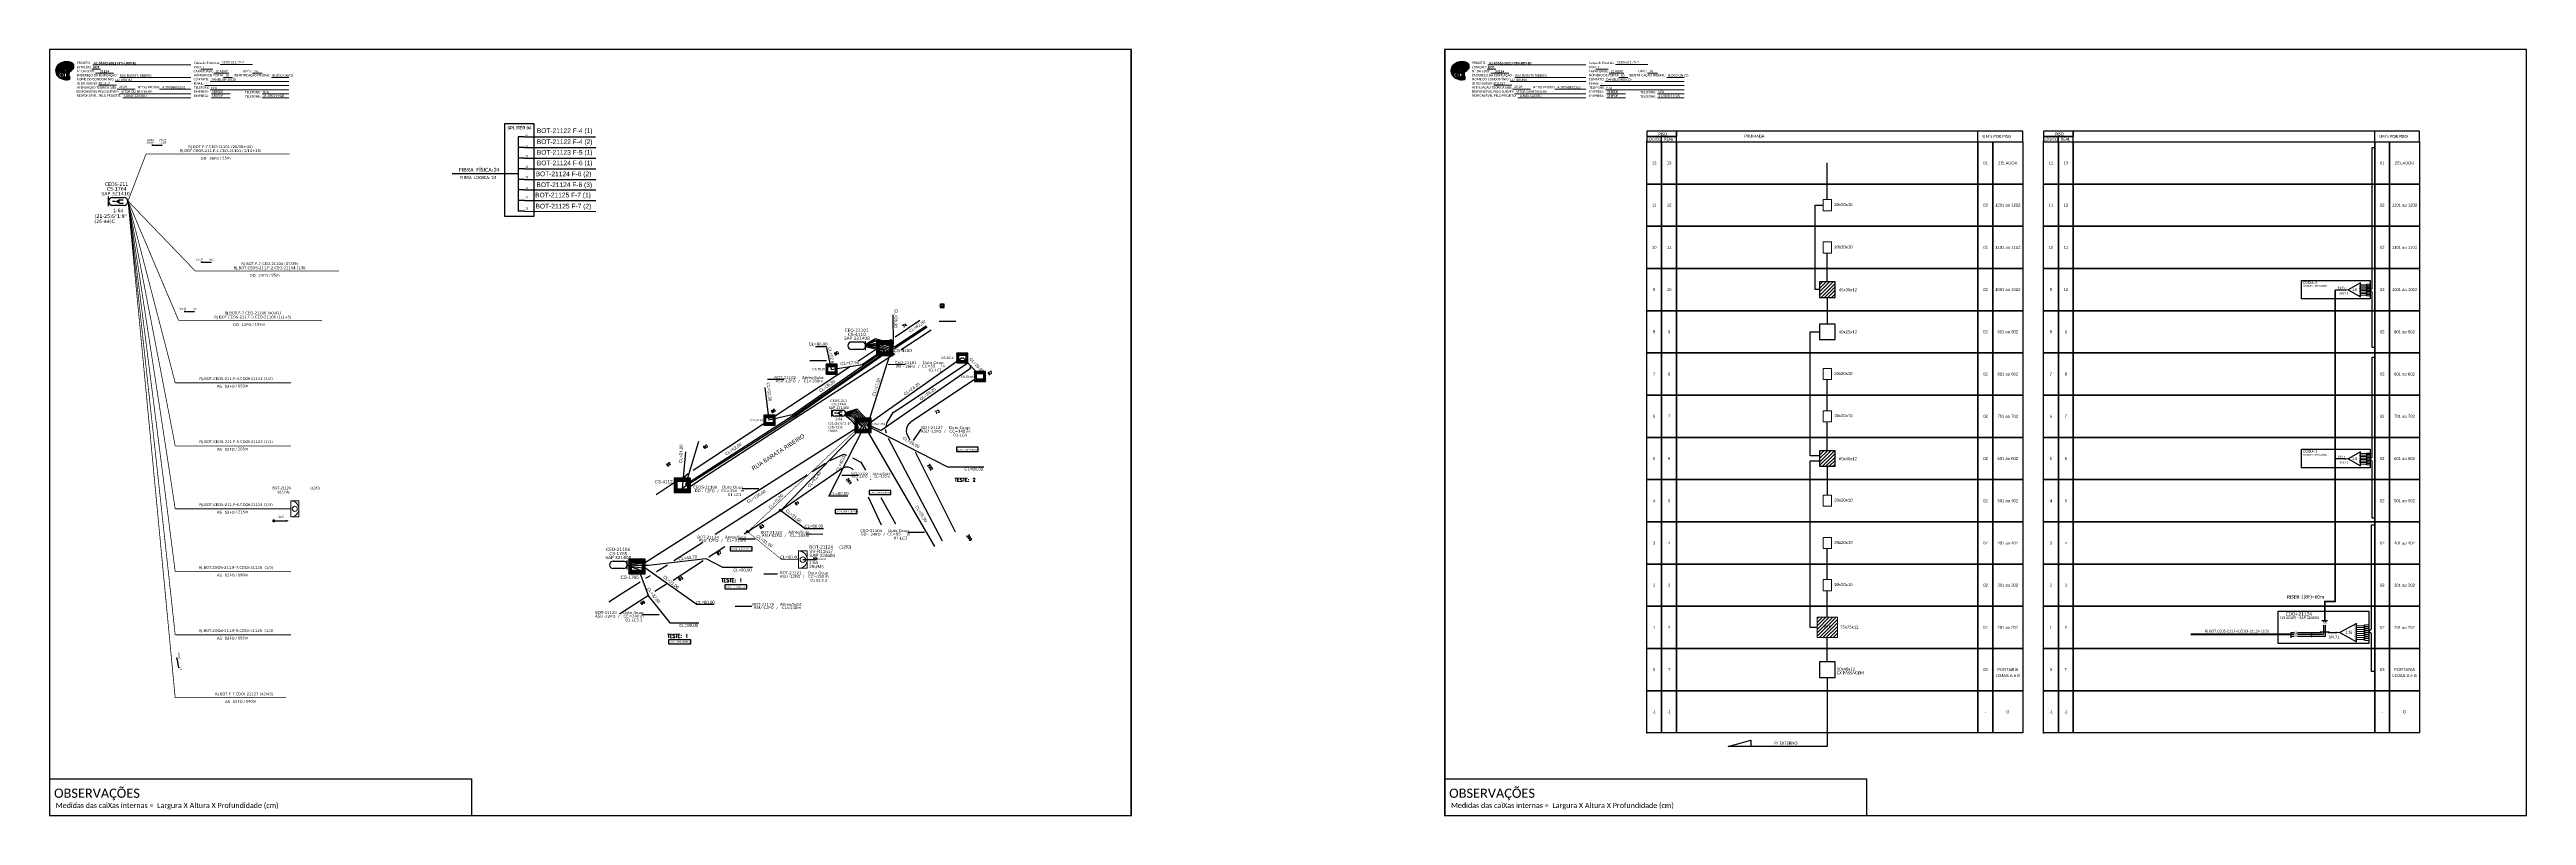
# Paper-space layout 'CDOI-21124' of a CAD drawing. Extents: x 0 to 1920, y 0 to 594.
# The model-space entities are those that its viewports show. They can reach past a viewport. Long polylines and large blocks are cut down to what shows.
import ezdxf
from ezdxf.enums import TextEntityAlignment as Align

# ---------------------------------------------------------------- set-up
doc = ezdxf.new("R2010")
doc.units = 0
for name, color, linetype in [('10.0-Cartográfico', 252, 'Continuous'), ('10.1-Caixas Subterrâneas', 5, 'Continuous'), ('10.3-Nome das Ruas', 252, 'Continuous'), ('20.4-CEOS', 1, 'Continuous'), ('20.5-CEO', 1, 'Continuous'), ('CAP a instalar', 1, 'Continuous'), ('label_cabos', 7, 'Continuous'), ('Legenda', 1, 'Continuous'), ('Meio Fio', 7, 'Continuous'), ('METRAGEM', 92, 'Continuous'), ('MUB', 252, 'Continuous'), ('SETA', 7, 'Continuous'), ('Surveys Casinhas', 7, 'Continuous'), ('surveys legendas', 7, 'Continuous')]:
    doc.layers.add(name, color=color, linetype=linetype)
for name, color, linetype, lineweight in [("20.0-LEGENDA DOS CDO'S", 1, 'Continuous', 0), ('20.1-CDO_INTERIOR', 1, 'Continuous', 0), ('40.1-ETIQUETAS', 1, 'Continuous', 20)]:
    doc.layers.add(name, color=color, linetype=linetype, lineweight=lineweight)
doc.layers.add('DROP DE CLIENTE', color=140, linetype='Continuous', plot=False)
doc.layers.add('EXTRA', color=50, linetype='Continuous', plot=False)
doc.styles.add('ARIAL', font='arial.ttf')
doc.styles.add('ROMANS', font='romans')
doc.styles.add('siredit', font='verdana.ttf')
doc.styles.get("Standard").update_dxf_attribs({"font": 'arial.ttf'})
doc.styles.add('WMF-Calibri0', font='calibri.ttf')
doc.styles.add('WMF-Calibri1', font='calibrib.ttf')
doc.linetypes.add('FENCELINE1', pattern='A,0.25,-0.1,[133,ltypeshp.shx,S=0.1,R=0,X=-0.1,Y=0],-0.1,1', length=1.45)
doc.dimstyles.new('CC', dxfattribs={"dimtxt": 1, "dimasz": 2, "dimexe": 0.18, "dimexo": 0.0625, "dimgap": 0.09, "dimtad": 0, "dimdec": 0, "dimrnd": 1, "dimzin": 0, "dimdsep": 46, "dimtxsty": 'siredit', "dimblk": 'NONE', "dimcen": 0, "dimse1": 1, "dimse2": 1, "dimsd1": 1, "dimsd2": 1, "dimclrt": 7, "dimadec": 0, "dimazin": 0, "dimtfac": 1, "dimtdec": 0, "dimtofl": 0, "dimtmove": 0, "dimatfit": 3, "dimfxl": 0, "dimtolj": 1, "dimtzin": 0, "dimarcsym": 0})

# ---------------------------------------------------------------- blocks, each defined once
blk = doc.blocks.new('OI')
h = blk.add_hatch(color=40)
edge = h.paths.add_edge_path()
edge.add_spline(control_points=[(4.4, -0.7), (3.9, -1), (3.3, -1.5), (2.8, -2.6), (2.9, -3.5), (3.1, -4.3), (3.3, -4.9), (3.4, -5.4), (3.4, -5.9), (3.2, -6.4), (2.5, -6.6), (1.7, -6.6), (0.6, -6.7), (-0.6, -6.4), (-1.6, -6.1), (-2.8, -5.6), (-3.9, -4.8), (-4.9, -3.7), (-5.3, -2.6), (-5.6, -1.9), (-5.8, -1), (-5.7, 0.5), (-5.1, 2), (-4.1, 3), (-3.3, 3.6), (-2.4, 4.2), (-1.4, 4.4), (-0.6, 4.7), (0.8, 4.9), (2.2, 5), (3.8, 4.6), (4.7, 4.2), (5.4, 3.7), (5.8, 3), (6, 2.2), (6, 1.5), (5.7, 0.6), (5.3, 0.1), (4.9, -0.4), (4.5, -0.6), (4.4, -0.7)], knot_values=[0, 0, 0, 0, 1.60434, 2.417191, 3.427595, 4.282808, 4.776746, 5.304182, 5.888771, 6.258406, 6.858137, 7.79129, 8.986195, 10.124242, 11.187857, 12.242908, 13.953784, 15.414161, 16.515391, 17.349188, 17.675853, 19.552021, 21.515531, 22.568638, 23.63245, 24.621084, 25.782718, 26.745347, 27.142653, 29.870543, 31.004649, 31.921532, 32.709589, 33.801391, 34.042471, 35.192333, 35.971461, 36.628871, 37.254359, 37.836911, 37.836911, 37.836911, 37.836911], degree=3, periodic=0)
h.paths.add_polyline_path([(1.1, -0.9, -1), (0, -0.9, -1)], flags=16)
edge = h.paths.add_edge_path(flags=16)
edge.add_ellipse((0.6, -3.6), major_axis=(-0.02, 1.71), ratio=0.361305, start_angle=0, end_angle=360)
h.paths.add_polyline_path([(-0.4, -3.6, -1), (-3.8, -3.6, -1)], flags=16)
edge = h.paths.add_edge_path(flags=0)
edge.add_ellipse((-2.1, -3.6), major_axis=(0, 0.885), ratio=0.758294, start_angle=0, end_angle=360)
at = {"color": 40}
for centre, radius in [((-2.1, -3.6), 1.72), ((0.5, -0.9), 0.587)]:
    blk.add_circle(centre, radius, dxfattribs=at)
blk.add_ellipse((-2.1, -3.6), major_axis=(0, 0.885), ratio=0.758294, start_param=-3.141592653589792, end_param=3.141592653589792, dxfattribs=at)
blk.add_ellipse((0.6, -3.6), major_axis=(-0.02, 1.71), ratio=0.361305, dxfattribs=at)
at = {"color": 40, "start_tangent": (-0.800898, -0.598801), "end_tangent": (-0.800898, -0.598801)}
blk.add_spline([(4.4, -0.7), (3.2, -1.8), (2.9, -2.5), (2.9, -3.5), (3.1, -4.4), (3.3, -4.8), (3.4, -5.4), (3.4, -6), (3.2, -6.3), (2.7, -6.5), (1.7, -6.6), (0.5, -6.6), (-0.6, -6.4), (-1.6, -6.1), (-2.6, -5.7), (-3.9, -4.7), (-4.9, -3.6), (-5.4, -2.6), (-5.6, -1.8), (-5.7, -1.5), (-5.6, 0.4), (-4.8, 2.2), (-4.1, 3), (-3.3, 3.6), (-2.4, 4.1), (-1.3, 4.5), (-0.4, 4.7), (0, 4.8), (2.7, 4.8), (3.8, 4.5), (4.7, 4.2), (5.3, 3.7), (5.9, 2.7), (5.9, 2.5), (5.9, 1.3), (5.7, 0.6), (5.3, 0.1), (4.8, -0.4), (4.4, -0.7)], degree=3, dxfattribs=at)
blk = doc.blocks.new('CARIMBO')
at = {"color": 7, "lineweight": 0}
for points in [[(35.7, -16.8), (111.6, -16.8)], [(134.5, -16.3), (159.6, -16.3)], [(35.1, -20.1), (41.7, -20.1)], [(37.8, -23.1), (51.8, -23.1)], [(40.1, -32.5), (54.1, -32.5)], [(53, -29.5), (111.6, -29.5)], [(54.7, -35.5), (68.6, -35.5)], [(56.4, -26.4), (111.6, -26.4)], [(119.4, -20), (128.9, -20)], [(122.6, -32.7), (187.8, -32.7)], [(126.6, -29.5), (187.8, -29.5)], [(126.8, -36), (187.8, -36)], [(129.5, -23.1), (141.1, -23.1)], [(137.1, -26.4), (144, -26.4)], [(159.4, -23.1), (167.1, -23.1)], [(174.2, -26.4), (187.8, -26.4)], [(56.4, -39.1), (111.6, -39.1)], [(58.9, -42.3), (111.6, -42.3)], [(127.5, -39.1), (142.3, -39.1)], [(127.5, -42.3), (142.3, -42.3)], [(167.1, -39.1), (187.8, -39.1)], [(167.1, -42.3), (187.8, -42.3)]]:
    blk.add_lwpolyline(points, dxfattribs=at)
at = {"color": 7, "xscale": 1.213923925163967, "yscale": 1.213923925163967, "zscale": 1.213923925163967, "rotation": 0.1532896023949059}
blk.add_blockref('OI', (13.9, -20.2), dxfattribs=at)
at = {"color": 7, "lineweight": 0, "style": 'WMF-Calibri0'}
for s, height, p in [('PROJETO:', 1.79, (23.3, -16)), ('ESTAÇÃO:', 1.79, (23.3, -19.3)), ('Caixa de Emenda:', 1.793, (114, -16)), ('PISO:', 1.79, (114.1, -19.3)), ('RESPONSÁVEL PELO SURVEY:', 1.793, (23, -38.3)), ('ATENUAÇÃO TEÓRICA (dB):', 1.793, (23.3, -35.1)), ('Nº DA CDOI:', 1.793, (23.3, -22.4)), ('ENDEREÇO DA EDIFICAÇÃO :', 1.793, (23.3, -25.6)), ('NOME DO CONDOMÍNIO:', 1.793, (23.3, -28.7)), ('ID DO SURVEY:', 1.793, (23.3, -32)), ('CAPACIDADE:', 1.793, (113.9, -22.4)), ('CONTATO:', 1.79, (113.9, -28.7)), ('NÚMERO DE PORTA:', 1.793, (113.9, -25.6)), ('EMAIL:', 1.79, (113.9, -32)), ('TELEFONE:', 1.79, (114.1, -35.1)), ('EMPRESA:', 1.79, (114.1, -38.3)), ('IDENTIFICAÇÃO PREDIAL:', 1.793, (145, -25.6)), ("UM's:", 1.79, (152.2, -22.4)), ('TELEFONE:', 1.79, (153.7, -38.8)), ('RESPONSÁVEL PELO PROJETO:', 1.793, (23.3, -41.4)), ('EMPRESA:', 1.79, (114.1, -41.6)), ('TELEFONE:', 1.79, (153.7, -42.1))]:
    blk.add_text(s, height=height, dxfattribs=at).set_placement(p)
at = {"color": 7, "lineweight": 0, "flags": 8}
for tag, p, style in [('EST', (35.9, -19.4), 'WMF-Calibri1'), ('PROJ', (36.5, -16.1), 'WMF-Calibri1'), ('PISO_PTR', (120.8, -19.4), 'WMF-Calibri0'), ('CEOS-XX', (135.9, -15.5), 'WMF-Calibri0'), ('_ID_', (40.4, -31.9), 'WMF-Calibri0'), ('NOME_DO_COND.', (53.2, -29), 'WMF-Calibri0'), ('O_POTEN', (56.1, -34.7), 'WMF-Calibri0'), ('LOGRADOURO', (56.6, -25.9), 'WMF-Calibri0'), ('RES_SURVEY', (57.8, -38.2), 'WMF-Calibri0'), ('EMAIL', (123.3, -32.1), 'WMF-Calibri0'), ('NOME_DO_CONTATO', (127.3, -28.9), 'WMF-Calibri0'), ('TELEFONE', (127.5, -35.4), 'WMF-Calibri0'), ('EMP_RESP_SURVEY', (128.2, -38.5), 'WMF-Calibri0'), ('CAPAC.', (130.7, -22.5), 'WMF-Calibri0'), ('N°', (138.8, -25.8), 'WMF-Calibri0'), ("UC'S", (160.8, -22.5), 'WMF-Calibri0'), ('CONT_RESP_SURVEY', (167.8, -38.5), 'WMF-Calibri0'), ('N°PREDIO', (174.9, -25.8), 'WMF-Calibri0'), ('RES_PROJ', (60.3, -41.5), 'WMF-Calibri0'), ('EMP_RESP_PROJ', (128.2, -41.7), 'WMF-Calibri0'), ('CONT_RESP_PROJ', (167.8, -41.7), 'WMF-Calibri0')]:
    blk.add_attdef(tag, p, '', height=1.79, dxfattribs=dict(at, style=style))
at = {"color": 7, "lineweight": 0, "style": 'WMF-Calibri1', "flags": 8}
blk.add_attdef("N° CDO'S", text='', height=1.79, dxfattribs=at).set_placement((44.8, -22.7), align=Align.CENTER)
blk = doc.blocks.new('ETIQUETA_RS5F')
at = {"layer": '40.1-ETIQUETAS', "color": 0, "style": 'siredit'}
blk.add_text('/', height=1.5, dxfattribs=at).set_placement((1.6, -2), align=Align.MIDDLE_RIGHT)
for tag, p in [('ETIQUETA_R_SECUNDARIA', (1.2, 2.1)), ('ETIQUETA_R_PRIMARIA', (1.2, 4.1)), ('F_ATIVAS/F_MORTAS', (1.1, -4.2))]:
    blk.add_attdef(tag, text='', height=1.5, dxfattribs=at).set_placement(p, align=Align.MIDDLE_CENTER)
for tag, p in [('TIPO_CABO', (-6.6, -2.1)), ('CAP_CABO', (0.4, -2.1))]:
    blk.add_attdef(tag, text='', height=1.5, dxfattribs=at).set_placement(p, align=Align.MIDDLE_RIGHT)
for tag, p in [('FUSÃO_1', (0.8, -8.4)), ('FUSÃO_2', (0.8, -10.6)), ('FUSÃO_3', (0.8, -12.9)), ('FUSÃO_4', (0.8, -15.1)), ('FUSÃO_5', (0.8, -17.2))]:
    blk.add_attdef(tag, text='', height=1.5, dxfattribs=at).set_placement(p, align=Align.CENTER)
blk.add_attdef('METROS', text='', height=1.5, dxfattribs=at).set_placement((2.1, -2), align=Align.MIDDLE_LEFT)
blk = doc.blocks.new('CEOS_RP_CT_DRT')
at = {"layer": '20.4-CEOS', "color": 0}
for p, q in [((-4.54, 1.19), (-1.19, 1.19)), ((-1.19, -1.19), (-4.54, -1.19))]:
    blk.add_line(p, q, dxfattribs=at)
for points in [[(-5.73, -1.43), (-5.73, 1.44)], [(-3.79, 0), (-4.59, 0)], [(-2.47, 0.48), (-1.45, 0.48)], [(-2.47, -0.52), (-1.45, -0.52)]]:
    blk.add_lwpolyline(points, dxfattribs=at)
blk.add_lwpolyline([(-3.79, 0, 0, 1.47, 0), (-2.41, 0, 1.47, 1.47, 0)], format="xyseb", dxfattribs=at)
for centre, start, end in [((-4.54, 0), 90, 270), ((-1.19, 0), 270, 90)]:
    blk.add_arc(centre, 1.19, start, end, dxfattribs=at)
at = {"layer": '20.4-CEOS', "color": 7, "style": 'siredit'}
for tag, p in [('Nº_DA_CEOS', (-2.86, 5.6)), ('LOCAL', (-2.86, 4.24)), ('SAP', (-2.86, 2.78)), ('RACIO_SPLITAGEM', (-2.86, -1.88)), ('FIBRAS_SPLITTER', (-2.86, -3.58)), ('RESERVA_FINAIS', (-2.86, -6.39)), ('FIBRAS_TOP_C', (-2.86, -5.08))]:
    blk.add_attdef(tag, text='', height=1.01, dxfattribs=at).set_placement(p, align=Align.TOP_CENTER)
blk = doc.blocks.new('CDOI_INT')
at = {"layer": '20.1-CDO_INTERIOR', "color": 0, "lineweight": 18}
blk.add_lwpolyline([(4.2, -4.2), (4.2, 4.2), (0, 4.2), (0, -4.2)], close=True, dxfattribs=at)
blk.add_circle((2.1, 0), 1.36, dxfattribs=at)
blk.add_arc((0, 0), 4.25, 270, 90, dxfattribs=at)
at = {"layer": "20.0-LEGENDA DOS CDO'S", "color": 0, "style": 'ARIAL'}
for tag, p in [('CDO_N', (-0.1, 10.4)), ('SURVEY', (-0.1, 8.2)), ('SAP', (-0.1, 6.2)), ('SPLITER_1', (21.2, 10.4)), ('SPLITER_2', (21.2, 8.7)), ('1:XX', (5.9, -2.2)), ('UMS', (5.9, -4.2))]:
    blk.add_attdef(tag, p, '', height=1.36, dxfattribs=at)
blk.add_attdef('FIBRAS_UTILIZADAS', text='', height=1.36, dxfattribs=at).set_placement((15.3, 10.4), align=Align.CENTER)
blk = doc.blocks.new('DV')
at = {"linetype": 'Continuous'}
blk.add_circle((0, 0), 0.00000275, dxfattribs=at)
blk = doc.blocks.new('*X65')
at = {"color": 0, "linetype": 'Continuous'}
for p, q in [((-1.25, 0.34099), (-0.49099, 1.1)), ((-1.25, 0.517767), (-0.667767, 1.1)), ((-1.25, 0.694544), (-0.844544, 1.1)), ((-1.25, 0.87132), (-1.02132, 1.1)), ((-1.25, 1.048097), (-1.198097, 1.1)), ((-1.25, 0.164214), (-0.8035, 0.610714)), ((-1.25, -0.012563), (-0.8035, 0.433937)), ((-1.25, -0.18934), (-0.8035, 0.25716)), ((-1.25, -0.366117), (-0.8035, 0.080383)), ((-0.789214, 0.625), (-0.314214, 1.1)), ((-0.612437, 0.625), (-0.137437, 1.1)), ((-0.43566, 0.625), (0.03934, 1.1)), ((-0.258883, 0.625), (0.216117, 1.1)), ((-0.082107, 0.625), (0.392893, 1.1)), ((0.09467, 0.625), (0.56967, 1.1)), ((0.271447, 0.625), (0.746447, 1.1)), ((0.448223, 0.625), (0.923223, 1.1)), ((0.625, 0.625), (1.1, 1.1)), ((0.801777, 0.625), (1.25, 1.073223)), ((0.8035, 0.449947), (1.25, 0.896447)), ((0.8035, 0.27317), (1.25, 0.71967)), ((0.8035, 0.096393), (1.25, 0.542893)), ((0.8035, -0.080383), (1.25, 0.366117)), ((0.8035, -0.25716), (1.25, 0.18934)), ((0.8035, -0.433937), (1.25, 0.012563)), ((-1.25, -0.542893), (-0.8035, -0.096393)), ((-1.25, -0.71967), (-0.8035, -0.27317)), ((-1.25, -0.896447), (-0.8035, -0.449947)), ((-1.25, -1.073223), (-0.801777, -0.625)), ((-1.1, -1.1), (-0.625, -0.625)), ((-0.923223, -1.1), (-0.448223, -0.625)), ((-0.746447, -1.1), (-0.271447, -0.625)), ((-0.56967, -1.1), (-0.09467, -0.625)), ((-0.392893, -1.1), (0.082107, -0.625)), ((-0.216117, -1.1), (0.258883, -0.625)), ((-0.03934, -1.1), (0.43566, -0.625)), ((0.137437, -1.1), (0.612437, -0.625)), ((0.314214, -1.1), (0.789214, -0.625)), ((0.49099, -1.1), (1.25, -0.34099)), ((0.667767, -1.1), (1.25, -0.517767)), ((0.8035, -0.610714), (1.25, -0.164214)), ((0.844544, -1.1), (1.25, -0.694544)), ((1.02132, -1.1), (1.25, -0.87132)), ((1.198097, -1.1), (1.25, -1.048097))]:
    blk.add_line(p, q, dxfattribs=at)
blk = doc.blocks.new('MANHOLE_MQ')
at = {"color": 0, "linetype": 'Continuous'}
for p, q in [((0.0000062, 0.0000057), (-0.0000063, 0.0000057)), ((-0.0000063, 0.0000057), (-0.0000063, -0.0000053)), ((-0.000004, 0.0000033), (0.000004, 0.0000033)), ((-0.000004, -0.0000029), (-0.000004, 0.0000033)), ((0.000004, 0.0000033), (0.000004, -0.0000029)), ((0.0000062, -0.0000053), (0.0000062, 0.0000057)), ((-0.0000063, -0.0000053), (0.0000062, -0.0000053)), ((0.000004, -0.0000029), (-0.000004, -0.0000029)), ((0.000004, -0.0000029), (0.000004, -0.0000029))]:
    blk.add_line(p, q, dxfattribs=at)
at = {"color": 0, "linetype": 'Continuous', "xscale": 5e-06, "yscale": 5e-06, "zscale": 1e-05}
blk.add_blockref('*X65', (0, 0.0000002), dxfattribs=at)
blk = doc.blocks.new('*U83')
at = {"layer": '20.4-CEOS', "color": 7, "style": 'siredit'}
for tag, p in [('FIBRAS_SPLITTER', (0, 0)), ('FIBRAS_TOP_C', (0, -4.1)), ('RESERVA_FINAIS', (0, -5.5))]:
    blk.add_attdef(tag, p, '', height=1.01, dxfattribs=at)
for tag, p, flags in [('ID_ATIVIDADE', (0, -6.8), 3), ('FATOR', (0, -8.1), 1), ('QTDE', (0, -9.4), 1), ('FID', (0, -10.7), 1)]:
    blk.add_attdef(tag, p, '', height=1.01, dxfattribs=dict(at, flags=flags))
blk = doc.blocks.new('Teste  FTTH')
at = {"color": 0, "lineweight": 0, "style": 'ROMANS'}
for tag, p in [('TESTE', (-2.3, -0.29)), ('QTDE', (0.21, -0.29))]:
    blk.add_attdef(tag, p, '', height=0.48, dxfattribs=at)
for tag, p, flags in [('FID', (-2.23, -1.25), 1), ('FATOR', (-2.23, -2.03), 3), ('ID_ATIVIDADE', (-2.23, -2.72), 3)]:
    blk.add_attdef(tag, p, '', height=0.48, dxfattribs=dict(at, flags=flags))
blk = doc.blocks.new('LEGENDA DOS CABOS')
at = {"layer": 'EXTRA', "color": 0, "style": 'siredit'}
for tag, p in [('ID', (4.6, 0.97)), ('XX', (9.03, 0.97))]:
    blk.add_attdef(tag, text='', height=0.48, rotation=359.69001, dxfattribs=at).set_placement(p, align=Align.MIDDLE_CENTER)
at = {"layer": 'Legenda', "color": 0, "style": 'siredit'}
for tag, p in [('TIPO_CABO', (1.31, 0)), ('CABO', (4.69, -0.05)), ('/', (6.81, -0.05)), ('METROS', (10.03, -0.05))]:
    blk.add_attdef(tag, text='', height=0.8, rotation=359.69001, dxfattribs=at).set_placement(p, align=Align.MIDDLE_CENTER)
blk = doc.blocks.new('_None')
blk = doc.blocks.new('Inst CB DT OCUP CFOA-SM-DD-S-36')
at = {"layer": 'label_cabos', "color": 0, "style": 'siredit'}
for tag, flags, p in [('ID_ATIVIDADE', 3, (1.31, 2.67)), ('FATOR', 1, (11.56, 2.55))]:
    blk.add_attdef(tag, text='', height=1, rotation=359.69001, dxfattribs=dict(at, flags=flags)).set_placement(p, align=Align.MIDDLE_CENTER)
for tag, p in [('TIPO_CABO', (1.11, 0)), ('DESTINO_CABO', (3.13, 1.26)), ('CABO', (4.69, -0.05)), ('/', (7.71, -0.05)), ('LANCE', (10.41, 0.02)), ('TIPO_CABO', (13.11, 1.24)), ('UND', (16.46, 0)), ('FID', (13.65, -1.41))]:
    blk.add_attdef(tag, text='', height=1, rotation=359.69001, dxfattribs=at).set_placement(p, align=Align.MIDDLE_CENTER)
blk.add_attdef('QTDE', (11.93, -0.45), '', height=1, rotation=359.69001, dxfattribs=at)
blk = doc.blocks.new('Inst CB DT OCUP CFOA-SM-DD-G-24')
at = {"layer": 'label_cabos', "color": 0, "style": 'siredit'}
for tag, flags, p in [('ID_ATIVIDADE', 3, (1.31, 2.67)), ('FATOR', 1, (11.56, 2.55))]:
    blk.add_attdef(tag, text='', height=1, rotation=359.69001, dxfattribs=dict(at, flags=flags)).set_placement(p, align=Align.MIDDLE_CENTER)
for tag, p in [('TIPO_CABO', (1.11, 0)), ('DESTINO_CABO', (3.13, 1.26)), ('CABO', (4.69, -0.05)), ('/', (7.71, -0.05)), ('LANCE', (10.41, 0.02)), ('TIPO_CABO', (13.11, 1.24)), ('UND', (16.46, 0)), ('FID', (13.65, -1.41))]:
    blk.add_attdef(tag, text='', height=1, rotation=359.69001, dxfattribs=at).set_placement(p, align=Align.MIDDLE_CENTER)
blk.add_attdef('QTDE', (11.93, -0.45), '', height=1, rotation=359.69001, dxfattribs=at)
blk = doc.blocks.new('Inst CB DT OCUP CFOA-SM-ASU-120-S-12')
at = {"layer": 'label_cabos', "color": 0, "style": 'siredit'}
for tag, flags, p in [('ID_ATIVIDADE', 3, (1.31, 2.67)), ('FATOR', 1, (11.56, 2.55))]:
    blk.add_attdef(tag, text='', height=1, rotation=359.69001, dxfattribs=dict(at, flags=flags)).set_placement(p, align=Align.MIDDLE_CENTER)
for tag, p in [('TIPO_CABO', (1.26, 0)), ('DESTINO_CABO', (3.13, 1.26)), ('CABO', (4.69, -0.05)), ('/', (7.71, -0.05)), ('LANCE', (10.91, 0)), ('TIPO_CABO', (13.11, 1.24)), ('UND', (15.96, 0)), ('FID', (13.15, -1.41))]:
    blk.add_attdef(tag, text='', height=1, rotation=359.69001, dxfattribs=at).set_placement(p, align=Align.MIDDLE_CENTER)
blk.add_attdef('QTDE', (12.43, -0.47), '', height=1, rotation=359.69001, dxfattribs=at)
blk = doc.blocks.new('Inst CB DT OCUP CFOA-SM-DD-S-12')
at = {"layer": 'label_cabos', "color": 0, "style": 'siredit'}
for tag, flags, p in [('ID_ATIVIDADE', 3, (1.31, 2.67)), ('FATOR', 1, (11.56, 2.55))]:
    blk.add_attdef(tag, text='', height=1, rotation=359.69001, dxfattribs=dict(at, flags=flags)).set_placement(p, align=Align.MIDDLE_CENTER)
for tag, p in [('TIPO_CABO', (1.11, 0)), ('DESTINO_CABO', (3.13, 1.26)), ('CABO', (4.69, -0.05)), ('/', (7.71, -0.05)), ('LANCE', (10.41, 0.02)), ('TIPO_CABO', (13.11, 1.24)), ('UND', (16.46, 0)), ('FID', (13.65, -1.41))]:
    blk.add_attdef(tag, text='', height=1, rotation=359.69001, dxfattribs=at).set_placement(p, align=Align.MIDDLE_CENTER)
blk.add_attdef('QTDE', (11.93, -0.45), '', height=1, rotation=359.69001, dxfattribs=at)
blk = doc.blocks.new('SURVEY_SURVEY')
for p, q in [((0, 0.000015), (-0.000015, 0.000011)), ((-0.000015, 0.000011), (-0.00001, 0.000011)), ((-0.00001, 0), (-0.00001, 0.000011)), ((0.00001, 0), (-0.00001, 0)), ((0, 0.000015), (0.000015, 0.000011)), ((0.00001, 0.000016), (0.000012, 0.000016)), ((0.00001, 0.000012), (0.00001, 0.000016)), ((0.000015, 0.000011), (0.00001, 0.000011)), ((0.00001, 0.000011), (0.00001, 0)), ((0.000012, 0.000016), (0.000012, 0.000012))]:
    blk.add_line(p, q)
blk = doc.blocks.new('SPLT_1-8_SC-APC')
at = {"color": 1, "lineweight": 0}
blk.add_lwpolyline([(-17, -7.5), (-19.3, -7.5)], dxfattribs=at)
at = {"color": 1}
blk.add_lwpolyline([(-7.4, -2.1), (-17, -7.5), (-7.4, -13), (-7.4, -2.1)], dxfattribs=at)
at = {"color": 3, "lineweight": 0}
for points in [[(-3, -3.5), (-7.4, -3.5)], [(-7.4, -4.7), (-3, -4.7)], [(-7.4, -5.8), (-3, -5.8)], [(-7.4, -7), (-3, -7)], [(-7.4, -8.1), (-3, -8.1)], [(-7.4, -9.3), (-3, -9.3)], [(-7.4, -10.4), (-3, -10.4)], [(-7.4, -11.6), (-3, -11.6)], [(-2.4, -3), (-2.4, -4)], [(-2.4, -3), (0, -3)], [(-2.4, -4), (0, -4)], [(-2.4, -4.2), (-2.4, -5.2)], [(-2.4, -4.2), (0, -4.2)], [(-2.4, -5.2), (0, -5.2)], [(-2.4, -5.3), (-2.4, -6.3)], [(-2.4, -5.3), (0, -5.3)], [(-2.4, -6.3), (0, -6.3)], [(-2.4, -6.5), (-2.4, -7.5)], [(-2.4, -6.5), (0, -6.5)], [(-2.4, -7.5), (0, -7.5)], [(-2.4, -7.6), (-2.4, -8.6)], [(-2.4, -7.6), (0, -7.6)], [(-2.4, -8.6), (0, -8.6)], [(-2.4, -8.8), (-2.4, -9.8)], [(-2.4, -8.8), (0, -8.8)], [(-2.4, -9.8), (0, -9.8)], [(-2.4, -9.9), (-2.4, -10.9)], [(-2.4, -9.9), (0, -9.9)], [(-2.4, -10.9), (0, -10.9)], [(-2.4, -11.1), (-2.4, -12.1)], [(-2.4, -11.1), (0, -11.1)], [(-2.4, -12.1), (0, -12.1)]]:
    blk.add_lwpolyline(points, dxfattribs=at)
for points in [[(-3, -3.2), (-2.4, -3.2), (-2.4, -3.8), (-3, -3.8)], [(-3, -4.4), (-2.4, -4.4), (-2.4, -5), (-3, -5)], [(-3, -5.5), (-2.4, -5.5), (-2.4, -6.1), (-3, -6.1)], [(-3, -6.7), (-2.4, -6.7), (-2.4, -7.3), (-3, -7.3)], [(-3, -7.8), (-2.4, -7.8), (-2.4, -8.4), (-3, -8.4)], [(-3, -9), (-2.4, -9), (-2.4, -9.6), (-3, -9.6)], [(-3, -10.1), (-2.4, -10.1), (-2.4, -10.7), (-3, -10.7)], [(-3, -11.3), (-2.4, -11.3), (-2.4, -11.9), (-3, -11.9)]]:
    blk.add_lwpolyline(points, close=True, dxfattribs=at)
at = {"color": 1, "style": 'ARIAL'}
for s, height, p in [('1:8', 2, (-13.9, -8.4)), ('S1', 0.75, (-8.7, -3.8)), ('S2', 0.75, (-8.7, -5)), ('S3', 0.75, (-8.7, -6.2)), ('S4', 0.75, (-8.7, -7.4)), ('S5', 0.75, (-8.7, -8.6)), ('S6', 0.75, (-8.7, -9.7)), ('S7', 0.75, (-8.7, -10.8)), ('S8', 0.75, (-8.7, -11.9))]:
    blk.add_text(s, height=height, dxfattribs=at).set_placement(p)

msp = doc.modelspace()

# ---------------------------------------------------------------- hatches: boundary and pattern name
h = msp.add_hatch()
h.set_pattern_fill('ANSI31', color=1, scale=0.6)
h.paths.add_polyline_path([(1218.8, 1106.8), (1230.8, 1106.8), (1230.8, 1118.8), (1218.8, 1118.8)])
h = msp.add_hatch(color=3)
h.dxf.hatch_style = 1
edge = h.paths.add_edge_path()
edge.add_arc((1626.3, 1112.5), 0.256, 0, 360)
h = msp.add_hatch()
h.set_pattern_fill('ANSI31', color=1, scale=0.6)
h.paths.add_polyline_path([(1218.8, 975.8), (1230.8, 975.8), (1230.8, 987.8), (1218.8, 987.8)])
h = msp.add_hatch(color=3)
h.dxf.hatch_style = 1
edge = h.paths.add_edge_path()
edge.add_arc((1626.3, 981.5), 0.256, 0, 360)
h = msp.add_hatch()
h.set_pattern_fill('ANSI31', color=1, scale=0.6)
h.set_pattern_definition([(45, (548.8325, 3530.0193), (-1.3470384, 1.3470384), [])])
h.paths.add_polyline_path([(1232.7, 858.8), (1216.9, 858.8), (1216.9, 843), (1232.7, 843)])
h.paths.add_polyline_path([(1221.6, 849.6), (1228.4, 849.6), (1228.4, 853.1), (1221.6, 853.1)], flags=24)
h = msp.add_hatch(color=3)
h.dxf.hatch_style = 1
edge = h.paths.add_edge_path()
edge.add_arc((1600.2, 845.5), 0.339, 0, 360)
h = msp.add_hatch(color=3)
h.dxf.hatch_style = 1
edge = h.paths.add_edge_path()
edge.add_arc((1619.2, 846.8), 0.339, 0, 360)
h = msp.add_hatch(color=3)
h.dxf.hatch_style = 1
edge = h.paths.add_edge_path()
edge.add_arc((1600.2, 844), 0.339, 0, 360)

# ---------------------------------------------------------------- linework, layer by layer
at = {"color": 7, "linetype": 'Continuous'}
for p, q in [((274, 1231.4), (274, 1173.5)), ((278.7, 1231.4), (274, 1231.4)), ((278.9, 1223), (274.2, 1223)), ((278.9, 1214.8), (274.2, 1214.8)), ((269.1, 1202.8), (274, 1202.8)), ((278.9, 1206.5), (274.2, 1206.5)), ((278.9, 1198.3), (274.2, 1198.3)), ((278.9, 1190.1), (274.2, 1190.1)), ((278.9, 1181.8), (274.2, 1181.8)), ((278.9, 1173.6), (274.2, 1173.6))]:
    msp.add_line(p, q, dxfattribs=at)
at = {"color": 10, "linetype": 'Continuous'}
for p, q in [((278.7, 1231.4), (333.8, 1231.4)), ((278.9, 1223), (334.1, 1223)), ((278.9, 1214.8), (334.1, 1214.8)), ((278.9, 1206.5), (334.1, 1206.5)), ((278.9, 1198.3), (334.1, 1198.3)), ((278.9, 1190.1), (334.1, 1190.1)), ((278.9, 1181.8), (334.1, 1181.8)), ((278.9, 1173.6), (334.1, 1173.5))]:
    msp.add_line(p, q, dxfattribs=at)
at = {"color": 1, "linetype": 'Continuous', "lineweight": 60}
msp.add_line((269.1, 1202.8), (222.7, 1202.7), dxfattribs=at)
at = {"color": 3}
for p, q in [((1584.2, 846.8), (1586.6, 846.8)), ((1589.2, 846.8), (1608.2, 846.8)), ((1612.8, 846.8), (1619.2, 846.8))]:
    msp.add_line(p, q, dxfattribs=at)
at = {"color": 5}
for p, q in [((1600.2, 845.5), (1609.5, 845.5)), ((1609.5, 856.3), (1609.5, 854.9)), ((1609.5, 852.7), (1609.5, 845.5)), ((1611.1, 856.3), (1611.1, 854.9))]:
    msp.add_line(p, q, dxfattribs=at)
for points in [[(-89.3, 705), (749.2, 705), (749.2, 1299), (-89.3, 1299), (-89.3, 705)], [(928.3, 705), (1766.8, 705), (1766.8, 1299), (928.3, 1299), (928.3, 705)], [(1096.4, 1227.4), (1096.4, 1231.5)], [(1108, 1227.4), (1376.3, 1227.4), (1376.3, 1235.6), (1108, 1235.6), (1108, 1235.6), (1108, 1231.5)], [(1341.6, 1227.4), (1341.6, 1235.6)], [(1403.9, 1227.4), (1403.9, 1231.5)], [(1415.5, 1227.4), (1683.8, 1227.4), (1683.8, 1235.6), (1415.5, 1235.6), (1415.5, 1235.6), (1415.5, 1231.5)], [(1649.1, 1227.4), (1649.1, 1235.6)]]:
    msp.add_lwpolyline(points)
at = {"color": 7, "lineweight": 0}
for points in [[(-4, 1268.3), (20.1, 1268.3)], [(1013.6, 1268.3), (1037.7, 1268.3)]]:
    msp.add_lwpolyline(points, dxfattribs=at)
at = {"color": 7}
msp.add_lwpolyline([(263.4, 1169.8), (286.4, 1169.8), (286.4, 1241.3), (263.4, 1241.3)], close=True, dxfattribs=at)
for points in [[(1084.8, 1231.5), (1108, 1231.5), (1108, 1235.6), (1084.8, 1235.6)], [(1084.8, 1227.4), (1108, 1227.4), (1108, 1231.5), (1084.8, 1231.5)], [(1392.3, 1231.5), (1415.5, 1231.5), (1415.5, 1235.6), (1392.3, 1235.6)], [(1392.3, 1227.4), (1415.5, 1227.4), (1415.5, 1231.5), (1392.3, 1231.5)], [(1084.8, 1227.4), (1096.4, 1227.4), (1096.4, 1194.7), (1084.8, 1194.7)], [(1096.4, 1227.4), (1108, 1227.4), (1108, 1194.7), (1096.4, 1194.7)], [(1108, 1227.4), (1341.6, 1227.4), (1341.6, 1194.7), (1108, 1194.7)], [(1341.6, 1227.4), (1353.2, 1227.4), (1353.2, 1194.7), (1341.6, 1194.7)], [(1353.2, 1227.4), (1376.3, 1227.4), (1376.3, 1194.7), (1353.2, 1194.7)], [(1392.3, 1227.4), (1403.9, 1227.4), (1403.9, 1194.7), (1392.3, 1194.7)], [(1403.9, 1227.4), (1415.5, 1227.4), (1415.5, 1194.7), (1403.9, 1194.7)], [(1415.5, 1227.4), (1649.1, 1227.4), (1649.1, 1194.7), (1415.5, 1194.7)], [(1649.1, 1227.4), (1660.7, 1227.4), (1660.7, 1194.7), (1649.1, 1194.7)], [(1660.7, 1227.4), (1683.8, 1227.4), (1683.8, 1194.7), (1660.7, 1194.7)], [(1084.8, 1194.7), (1096.4, 1194.7), (1096.4, 1161.9), (1084.8, 1161.9)], [(1096.4, 1194.7), (1108, 1194.7), (1108, 1161.9), (1096.4, 1161.9)], [(1108, 1194.7), (1341.6, 1194.7), (1341.6, 1161.9), (1108, 1161.9)], [(1341.6, 1194.7), (1353.2, 1194.7), (1353.2, 1161.9), (1341.6, 1161.9)], [(1353.2, 1194.7), (1376.3, 1194.7), (1376.3, 1161.9), (1353.2, 1161.9)], [(1392.3, 1194.7), (1403.9, 1194.7), (1403.9, 1161.9), (1392.3, 1161.9)], [(1403.9, 1194.7), (1415.5, 1194.7), (1415.5, 1161.9), (1403.9, 1161.9)], [(1415.5, 1194.7), (1649.1, 1194.7), (1649.1, 1161.9), (1415.5, 1161.9)], [(1649.1, 1194.7), (1660.7, 1194.7), (1660.7, 1161.9), (1649.1, 1161.9)], [(1660.7, 1194.7), (1683.8, 1194.7), (1683.8, 1161.9), (1660.7, 1161.9)], [(1084.8, 1161.9), (1096.4, 1161.9), (1096.4, 1129.2), (1084.8, 1129.2)], [(1096.4, 1161.9), (1108, 1161.9), (1108, 1129.2), (1096.4, 1129.2)], [(1108, 1161.9), (1341.6, 1161.9), (1341.6, 1129.2), (1108, 1129.2)], [(1341.6, 1161.9), (1353.2, 1161.9), (1353.2, 1129.2), (1341.6, 1129.2)], [(1353.2, 1161.9), (1376.3, 1161.9), (1376.3, 1129.2), (1353.2, 1129.2)], [(1392.3, 1161.9), (1403.9, 1161.9), (1403.9, 1129.2), (1392.3, 1129.2)], [(1403.9, 1161.9), (1415.5, 1161.9), (1415.5, 1129.2), (1403.9, 1129.2)], [(1415.5, 1161.9), (1649.1, 1161.9), (1649.1, 1129.2), (1415.5, 1129.2)], [(1649.1, 1161.9), (1660.7, 1161.9), (1660.7, 1129.2), (1649.1, 1129.2)], [(1660.7, 1161.9), (1683.8, 1161.9), (1683.8, 1129.2), (1660.7, 1129.2)], [(1084.8, 1129.2), (1096.4, 1129.2), (1096.4, 1096.4), (1084.8, 1096.4)], [(1096.4, 1129.2), (1108, 1129.2), (1108, 1096.4), (1096.4, 1096.4)], [(1108, 1129.2), (1341.6, 1129.2), (1341.6, 1096.4), (1108, 1096.4)], [(1341.6, 1129.2), (1353.2, 1129.2), (1353.2, 1096.4), (1341.6, 1096.4)], [(1353.2, 1129.2), (1376.3, 1129.2), (1376.3, 1096.4), (1353.2, 1096.4)], [(1392.3, 1129.2), (1403.9, 1129.2), (1403.9, 1096.4), (1392.3, 1096.4)], [(1403.9, 1129.2), (1415.5, 1129.2), (1415.5, 1096.4), (1403.9, 1096.4)], [(1415.5, 1129.2), (1649.1, 1129.2), (1649.1, 1096.4), (1415.5, 1096.4)], [(1649.1, 1129.2), (1660.7, 1129.2), (1660.7, 1096.4), (1649.1, 1096.4)], [(1660.7, 1129.2), (1683.8, 1129.2), (1683.8, 1096.4), (1660.7, 1096.4)], [(1084.8, 1096.4), (1096.4, 1096.4), (1096.4, 1063.7), (1084.8, 1063.7)], [(1096.4, 1096.4), (1108, 1096.4), (1108, 1063.7), (1096.4, 1063.7)], [(1108, 1096.4), (1341.6, 1096.4), (1341.6, 1063.7), (1108, 1063.7)], [(1341.6, 1096.4), (1353.2, 1096.4), (1353.2, 1063.7), (1341.6, 1063.7)], [(1353.2, 1096.4), (1376.3, 1096.4), (1376.3, 1063.7), (1353.2, 1063.7)], [(1392.3, 1096.4), (1403.9, 1096.4), (1403.9, 1063.7), (1392.3, 1063.7)], [(1403.9, 1096.4), (1415.5, 1096.4), (1415.5, 1063.7), (1403.9, 1063.7)], [(1415.5, 1096.4), (1649.1, 1096.4), (1649.1, 1063.7), (1415.5, 1063.7)], [(1649.1, 1096.4), (1660.7, 1096.4), (1660.7, 1063.7), (1649.1, 1063.7)], [(1660.7, 1096.4), (1683.8, 1096.4), (1683.8, 1063.7), (1660.7, 1063.7)], [(1218.8, 1074.1), (1230.8, 1074.1), (1230.8, 1086.1), (1218.8, 1086.1)], [(1084.8, 1063.7), (1096.4, 1063.7), (1096.4, 1030.9), (1084.8, 1030.9)], [(1096.4, 1063.7), (1108, 1063.7), (1108, 1030.9), (1096.4, 1030.9)], [(1108, 1063.7), (1341.6, 1063.7), (1341.6, 1030.9), (1108, 1030.9)], [(1341.6, 1063.7), (1353.2, 1063.7), (1353.2, 1030.9), (1341.6, 1030.9)], [(1353.2, 1063.7), (1376.3, 1063.7), (1376.3, 1030.9), (1353.2, 1030.9)], [(1392.3, 1063.7), (1403.9, 1063.7), (1403.9, 1030.9), (1392.3, 1030.9)], [(1403.9, 1063.7), (1415.5, 1063.7), (1415.5, 1030.9), (1403.9, 1030.9)], [(1415.5, 1063.7), (1649.1, 1063.7), (1649.1, 1030.9), (1415.5, 1030.9)], [(1649.1, 1063.7), (1660.7, 1063.7), (1660.7, 1030.9), (1649.1, 1030.9)], [(1660.7, 1063.7), (1683.8, 1063.7), (1683.8, 1030.9), (1660.7, 1030.9)], [(1084.8, 1030.9), (1096.4, 1030.9), (1096.4, 998.2), (1084.8, 998.2)], [(1096.4, 1030.9), (1108, 1030.9), (1108, 998.2), (1096.4, 998.2)], [(1108, 1030.9), (1341.6, 1030.9), (1341.6, 998.2), (1108, 998.2)], [(1341.6, 1030.9), (1353.2, 1030.9), (1353.2, 998.2), (1341.6, 998.2)], [(1353.2, 1030.9), (1376.3, 1030.9), (1376.3, 998.2), (1353.2, 998.2)], [(1392.3, 1030.9), (1403.9, 1030.9), (1403.9, 998.2), (1392.3, 998.2)], [(1403.9, 1030.9), (1415.5, 1030.9), (1415.5, 998.2), (1403.9, 998.2)], [(1415.5, 1030.9), (1649.1, 1030.9), (1649.1, 998.2), (1415.5, 998.2)], [(1649.1, 1030.9), (1660.7, 1030.9), (1660.7, 998.2), (1649.1, 998.2)], [(1660.7, 1030.9), (1683.8, 1030.9), (1683.8, 998.2), (1660.7, 998.2)], [(1084.8, 998.2), (1096.4, 998.2), (1096.4, 965.5), (1084.8, 965.5)], [(1096.4, 998.2), (1108, 998.2), (1108, 965.5), (1096.4, 965.5)], [(1108, 998.2), (1341.6, 998.2), (1341.6, 965.5), (1108, 965.5)], [(1341.6, 998.2), (1353.2, 998.2), (1353.2, 965.5), (1341.6, 965.5)], [(1353.2, 998.2), (1376.3, 998.2), (1376.3, 965.5), (1353.2, 965.5)], [(1392.3, 998.2), (1403.9, 998.2), (1403.9, 965.5), (1392.3, 965.5)], [(1403.9, 998.2), (1415.5, 998.2), (1415.5, 965.5), (1403.9, 965.5)], [(1415.5, 998.2), (1649.1, 998.2), (1649.1, 965.5), (1415.5, 965.5)], [(1649.1, 998.2), (1660.7, 998.2), (1660.7, 965.5), (1649.1, 965.5)], [(1660.7, 998.2), (1683.8, 998.2), (1683.8, 965.5), (1660.7, 965.5)], [(1084.8, 965.5), (1096.4, 965.5), (1096.4, 932.7), (1084.8, 932.7)], [(1096.4, 965.5), (1108, 965.5), (1108, 932.7), (1096.4, 932.7)], [(1108, 965.5), (1341.6, 965.5), (1341.6, 932.7), (1108, 932.7)], [(1341.6, 965.5), (1353.2, 965.5), (1353.2, 932.7), (1341.6, 932.7)], [(1353.2, 965.5), (1376.3, 965.5), (1376.3, 932.7), (1353.2, 932.7)], [(1392.3, 965.5), (1403.9, 965.5), (1403.9, 932.7), (1392.3, 932.7)], [(1403.9, 965.5), (1415.5, 965.5), (1415.5, 932.7), (1403.9, 932.7)], [(1415.5, 965.5), (1649.1, 965.5), (1649.1, 932.7), (1415.5, 932.7)], [(1649.1, 965.5), (1660.7, 965.5), (1660.7, 932.7), (1649.1, 932.7)], [(1660.7, 965.5), (1683.8, 965.5), (1683.8, 932.7), (1660.7, 932.7)], [(1084.8, 932.7), (1096.4, 932.7), (1096.4, 900), (1084.8, 900)], [(1096.4, 932.7), (1108, 932.7), (1108, 900), (1096.4, 900)], [(1108, 932.7), (1341.6, 932.7), (1341.6, 900), (1108, 900)], [(1341.6, 932.7), (1353.2, 932.7), (1353.2, 900), (1341.6, 900)], [(1353.2, 932.7), (1376.3, 932.7), (1376.3, 900), (1353.2, 900)], [(1392.3, 932.7), (1403.9, 932.7), (1403.9, 900), (1392.3, 900)], [(1403.9, 932.7), (1415.5, 932.7), (1415.5, 900), (1403.9, 900)], [(1415.5, 932.7), (1649.1, 932.7), (1649.1, 900), (1415.5, 900)], [(1649.1, 932.7), (1660.7, 932.7), (1660.7, 900), (1649.1, 900)], [(1660.7, 932.7), (1683.8, 932.7), (1683.8, 900), (1660.7, 900)], [(1084.8, 900), (1096.4, 900), (1096.4, 867.2), (1084.8, 867.2)], [(1096.4, 900), (1108, 900), (1108, 867.2), (1096.4, 867.2)], [(1108, 900), (1341.6, 900), (1341.6, 867.2), (1108, 867.2)], [(1341.6, 900), (1353.2, 900), (1353.2, 867.2), (1341.6, 867.2)], [(1353.2, 900), (1376.3, 900), (1376.3, 867.2), (1353.2, 867.2)], [(1392.3, 900), (1403.9, 900), (1403.9, 867.2), (1392.3, 867.2)], [(1403.9, 900), (1415.5, 900), (1415.5, 867.2), (1403.9, 867.2)], [(1415.5, 900), (1649.1, 900), (1649.1, 867.2), (1415.5, 867.2)], [(1649.1, 900), (1660.7, 900), (1660.7, 867.2), (1649.1, 867.2)], [(1660.7, 900), (1683.8, 900), (1683.8, 867.2), (1660.7, 867.2)], [(1084.8, 867.2), (1096.4, 867.2), (1096.4, 834.5), (1084.8, 834.5)], [(1096.4, 867.2), (1108, 867.2), (1108, 834.5), (1096.4, 834.5)], [(1108, 867.2), (1341.6, 867.2), (1341.6, 834.5), (1108, 834.5)], [(1341.6, 867.2), (1353.2, 867.2), (1353.2, 834.5), (1341.6, 834.5)], [(1353.2, 867.2), (1376.3, 867.2), (1376.3, 834.5), (1353.2, 834.5)], [(1392.3, 867.2), (1403.9, 867.2), (1403.9, 834.5), (1392.3, 834.5)], [(1403.9, 867.2), (1415.5, 867.2), (1415.5, 834.5), (1403.9, 834.5)], [(1415.5, 867.2), (1649.1, 867.2), (1649.1, 834.5), (1415.5, 834.5)], [(1649.1, 867.2), (1660.7, 867.2), (1660.7, 834.5), (1649.1, 834.5)], [(1660.7, 867.2), (1683.8, 867.2), (1683.8, 834.5), (1660.7, 834.5)], [(1084.8, 834.5), (1096.4, 834.5), (1096.4, 801.7), (1084.8, 801.7)], [(1096.4, 834.5), (1108, 834.5), (1108, 801.7), (1096.4, 801.7)], [(1108, 834.5), (1341.6, 834.5), (1341.6, 801.7), (1108, 801.7)], [(1341.6, 834.5), (1353.2, 834.5), (1353.2, 801.7), (1341.6, 801.7)], [(1353.2, 834.5), (1376.3, 834.5), (1376.3, 801.7), (1353.2, 801.7)], [(1392.3, 834.5), (1403.9, 834.5), (1403.9, 801.7), (1392.3, 801.7)], [(1403.9, 834.5), (1415.5, 834.5), (1415.5, 801.7), (1403.9, 801.7)], [(1415.5, 834.5), (1649.1, 834.5), (1649.1, 801.7), (1415.5, 801.7)], [(1649.1, 834.5), (1660.7, 834.5), (1660.7, 801.7), (1649.1, 801.7)], [(1660.7, 834.5), (1683.8, 834.5), (1683.8, 801.7), (1660.7, 801.7)], [(1218.8, 812.1), (1230.8, 812.1), (1230.8, 824.1), (1218.8, 824.1)], [(1084.8, 801.7), (1096.4, 801.7), (1096.4, 769), (1084.8, 769)], [(1096.4, 801.7), (1108, 801.7), (1108, 769), (1096.4, 769)], [(1108, 801.7), (1341.6, 801.7), (1341.6, 769), (1108, 769)], [(1341.6, 801.7), (1353.2, 801.7), (1353.2, 769), (1341.6, 769)], [(1353.2, 801.7), (1376.3, 801.7), (1376.3, 769), (1353.2, 769)], [(1392.3, 801.7), (1403.9, 801.7), (1403.9, 769), (1392.3, 769)], [(1403.9, 801.7), (1415.5, 801.7), (1415.5, 769), (1403.9, 769)], [(1415.5, 801.7), (1649.1, 801.7), (1649.1, 769), (1415.5, 769)], [(1649.1, 801.7), (1660.7, 801.7), (1660.7, 769), (1649.1, 769)], [(1660.7, 801.7), (1683.8, 801.7), (1683.8, 769), (1660.7, 769)]]:
    msp.add_lwpolyline(points, close=True)
at = {"color": 7, "const_width": 0.686}
for points in [[(-9.9, 1224.9, 1), (-9.2, 1224.9, 1)], [(28.2, 1134.1, 1), (28.9, 1134.1, 1)], [(15.2, 1095.9, 1), (15.9, 1095.9, 1)], [(9.3, 827.2, 1), (9.4, 826.5, 1)]]:
    msp.add_lwpolyline(points, format="xyb", close=True, dxfattribs=at)
at = {"color": 3, "ltscale": 0.5}
for points in [[(1224.8, 1182.6), (1224.8, 1211)], [(1218.8, 1112.8), (1215.5, 1112.8), (1215.5, 1178.3), (1221.5, 1178.3)], [(1224.8, 1118.8), (1224.8, 1141.2)], [(1224.8, 1106.8), (1224.8, 1086.1)], [(1218.8, 984), (1211.5, 984), (1211.5, 1080.1), (1218.8, 1080.1)], [(1224.8, 1018.9), (1224.8, 1043)], [(1224.8, 987.8), (1224.8, 1010.3)], [(1216.9, 850.9), (1211.5, 850.9), (1211.5, 980), (1218.8, 980)], [(1224.8, 975.8), (1224.8, 953.4)], [(1224.8, 887.9), (1224.8, 912)], [(1224.8, 858.8), (1224.8, 879.3)], [(1224.8, 824.1), (1224.8, 843)], [(1224.8, 812.1), (1224.8, 758.5), (1148, 758.5), (1165.5, 763.5), (1165.5, 758.5)]]:
    msp.add_lwpolyline(points, dxfattribs=at)
at = {"color": 3}
for points in [[(1648.9, 1068), (1647.2, 1068), (1647.2, 1110.7), (1645.7, 1112.2), (1647.2, 1113.7), (1647.2, 1223), (1648.9, 1223)], [(1648.9, 935.5), (1647.2, 935.5), (1647.2, 979.7), (1645.7, 981.2), (1647.2, 982.8), (1647.2, 1060.5), (1648.9, 1060.5)], [(1646.7, 841.8), (1646.7, 845.8), (1644.6, 847.8), (1646.7, 849.8), (1646.7, 930.5), (1648.9, 930.5)], [(1608.2, 846.8), (1606.9, 847.3), (1613.9, 847.3), (1612.8, 846.8)], [(1648.9, 816.6), (1646.7, 816.6), (1646.7, 842.4)]]:
    msp.add_lwpolyline(points, dxfattribs=at)
at = {"color": 0, "lineweight": 0}
for points in [[(1221.5, 1182.6), (1228.1, 1182.6), (1228.1, 1174), (1221.5, 1174)], [(1221.5, 1149.9), (1228.1, 1149.9), (1228.1, 1141.2), (1221.5, 1141.2)], [(1221.5, 1051.6), (1228.1, 1051.6), (1228.1, 1043), (1221.5, 1043)], [(1221.5, 1018.9), (1228.1, 1018.9), (1228.1, 1010.3), (1221.5, 1010.3)], [(1221.5, 953.4), (1228.1, 953.4), (1228.1, 944.8), (1221.5, 944.8)], [(1221.5, 920.7), (1228.1, 920.7), (1228.1, 912), (1221.5, 912)], [(1221.5, 887.9), (1228.1, 887.9), (1228.1, 879.3), (1221.5, 879.3)]]:
    msp.add_lwpolyline(points, close=True, dxfattribs=at)
at = {"color": 1}
for points in [[(1218.8, 1106.8), (1230.8, 1106.8), (1230.8, 1118.8), (1218.8, 1118.8)], [(1592.4, 1120), (1645.6, 1120), (1645.6, 1105.7), (1592.4, 1105.7)], [(1218.8, 975.8), (1230.8, 975.8), (1230.8, 987.8), (1218.8, 987.8)], [(1592.4, 989), (1645.6, 989), (1645.6, 974.7), (1592.4, 974.7)], [(1574.4, 863.4), (1644.6, 863.4), (1644.6, 838.3), (1574.4, 838.3)]]:
    msp.add_lwpolyline(points, close=True, dxfattribs=at)
at = {"color": 5, "const_width": 1.36}
msp.add_lwpolyline([(1618.4, 1112.5), (1618.4, 871), (1610.4, 871), (1610.4, 856.3)], dxfattribs=at)
at = {"color": 5}
for points in [[(1626.3, 1112.5), (1618.4, 1112.5)], [(1626.3, 981.5), (1618.4, 981.5)], [(1608.2, 856.3), (1612.6, 856.3)]]:
    msp.add_lwpolyline(points, dxfattribs=at)
at = {"const_width": 1.2}
msp.add_lwpolyline([(83.9, 933.5, 1), (85.1, 933.5, 1)], format="xyb", close=True, dxfattribs=at)
msp.add_lwpolyline([(83.9, 933.5, 1), (85.1, 933.5, 1)], format="xyb", close=True, dxfattribs=at)
at = {"color": 1, "lineweight": 0}
msp.add_lwpolyline([(1216.9, 858.8), (1232.7, 858.8), (1232.7, 843), (1216.9, 843)], close=True, dxfattribs=at)
at = {"color": 1, "const_width": 1.36}
msp.add_lwpolyline([(1506.4, 845.5), (1584.2, 845.5)], dxfattribs=at)
at = {"color": 1}
for points in [[(1584.2, 847.2), (1584.2, 842.8)], [(1634.9, 854), (1622.1, 846.8), (1634.9, 839.6), (1634.9, 854)]]:
    msp.add_lwpolyline(points, dxfattribs=at)
at = {"color": 2}
for points in [[(1584.2, 845.5), (1586.6, 845.5)], [(1589.2, 845.5), (1600.2, 845.5)]]:
    msp.add_lwpolyline(points, dxfattribs=at)
at = {"color": 5, "ltscale": 0.5}
msp.add_lwpolyline([(1600.2, 844), (1611.1, 844), (1611.1, 852.7)], dxfattribs=at)
at = {"color": 1, "lineweight": 0}
msp.add_lwpolyline([(1622.1, 846.8), (1619.2, 846.8)], dxfattribs=at)
at = {"color": 3, "lineweight": 0}
for points in [[(1640.7, 852.2), (1634.9, 852.2)], [(1634.9, 850.7), (1640.7, 850.7)], [(1634.9, 849.1), (1640.7, 849.1)], [(1634.9, 847.6), (1640.7, 847.6)], [(1634.9, 846.1), (1640.7, 846.1)], [(1641.4, 852.8), (1641.4, 851.5)], [(1641.4, 852.8), (1644.6, 852.8)], [(1641.4, 851.5), (1644.6, 851.5)], [(1641.4, 851.3), (1641.4, 850)], [(1641.4, 851.3), (1644.6, 851.3)], [(1641.4, 850), (1644.6, 850)], [(1641.4, 849.8), (1641.4, 848.5)], [(1641.4, 849.8), (1644.6, 849.8)], [(1641.4, 848.5), (1644.6, 848.5)], [(1641.4, 848.3), (1641.4, 846.9)], [(1641.4, 848.3), (1644.6, 848.3)], [(1641.4, 846.9), (1644.6, 846.9)], [(1641.4, 846.7), (1641.4, 845.4)], [(1641.4, 846.7), (1644.6, 846.7)], [(1641.4, 845.4), (1644.6, 845.4)], [(1641.4, 845.2), (1641.4, 843.9)], [(1641.4, 845.2), (1644.6, 845.2)], [(1634.9, 844.5), (1640.7, 844.5)], [(1634.9, 843), (1640.7, 843)], [(1634.9, 841.5), (1640.7, 841.5)], [(1641.4, 843.9), (1644.6, 843.9)], [(1641.4, 843.7), (1641.4, 842.4)], [(1641.4, 843.7), (1644.6, 843.7)], [(1641.4, 842.4), (1644.6, 842.4)], [(1641.4, 842.2), (1641.4, 840.8)], [(1641.4, 842.2), (1644.6, 842.2)], [(1641.4, 840.8), (1644.6, 840.8)]]:
    msp.add_lwpolyline(points, dxfattribs=at)
for points in [[(1640.7, 852.6), (1641.4, 852.6), (1641.4, 851.8), (1640.7, 851.8)], [(1640.7, 851), (1641.4, 851), (1641.4, 850.3), (1640.7, 850.3)], [(1640.7, 849.5), (1641.4, 849.5), (1641.4, 848.7), (1640.7, 848.7)], [(1640.7, 848), (1641.4, 848), (1641.4, 847.2), (1640.7, 847.2)], [(1640.7, 846.5), (1641.4, 846.5), (1641.4, 845.7), (1640.7, 845.7)], [(1640.7, 844.9), (1641.4, 844.9), (1641.4, 844.2), (1640.7, 844.2)], [(1640.7, 843.4), (1641.4, 843.4), (1641.4, 842.6), (1640.7, 842.6)], [(1640.7, 841.9), (1641.4, 841.9), (1641.4, 841.1), (1640.7, 841.1)]]:
    msp.add_lwpolyline(points, close=True, dxfattribs=at)
at = {"color": 7}
for points in [[(1584.2, 844), (1586.6, 844)], [(1589.2, 844), (1600.2, 844)], [(-89.2, 733.5), (237.7, 733.5), (237.7, 705)], [(928.3, 733.5), (1255.3, 733.5), (1255.3, 705)]]:
    msp.add_lwpolyline(points, dxfattribs=at)
at = {"color": 3}
for centre, radius in [((1626.3, 1112.5), 0.256), ((1626.3, 981.5), 0.256), ((1600.2, 845.5), 0.339), ((1619.2, 846.8), 0.339), ((1600.2, 844), 0.339)]:
    msp.add_circle(centre, radius, dxfattribs=at)
for p in [(1084.8, 1227.4), (1392.3, 1227.4), (1084.8, 1194.7), (1392.3, 1194.7), (1084.8, 1161.9), (1392.3, 1161.9), (1084.8, 1129.2), (1392.3, 1129.2), (1084.8, 1096.4), (1392.3, 1096.4), (1084.8, 1063.7), (1392.3, 1063.7), (1084.8, 1030.9), (1392.3, 1030.9), (1084.8, 998.2), (1392.3, 998.2), (1084.8, 965.5), (1392.3, 965.5), (1084.8, 932.7), (1392.3, 932.7), (1084.8, 900), (1392.3, 900), (1084.8, 867.2), (1392.3, 867.2), (1622.1, 846.8), (1084.8, 834.5), (1392.3, 834.5), (1084.8, 801.7), (1392.3, 801.7), (1084.8, 769), (1392.3, 769)]:
    msp.add_point(p)
at = {"layer": '10.0-Cartográfico'}
for points in [[(566.1, 1076.2), (585.3, 1089)], [(594, 1081.3), (582.6, 1073.8), (570.9, 1066.2)], [(566, 1063), (419.1, 967.9), (407.2, 959.9)], [(537.8, 1057.5), (551.8, 1066.8)], [(561.2, 1073), (563.4, 1074.4)], [(473.2, 1014.8), (531.5, 1053.4)], [(572.7, 1022.8), (622.6, 1055.9)], [(629.1, 1044.1), (578.7, 1010.3), (577.9, 1009.8), (577.2, 1009.1), (576.6, 1008.4), (576.1, 1007.7), (575.6, 1006.9), (575.3, 1006), (575, 1005.2), (574.9, 1004.3), (574.8, 1003.4), (574.8, 1002.5), (575, 1001.6), (575.2, 1000.7), (577.6, 996.4)], [(559.1, 1006.7), (559.9, 1009.7), (564.7, 1017.6), (572.7, 1022.8)], [(409.6, 972.7), (464.4, 1009)], [(559.4, 1001.4), (558.7, 1004.4)], [(560, 999), (560, 999.2)], [(515.7, 980.2), (520.7, 982.6), (526.3, 985.1), (528.4, 984.4)], [(530.6, 983.6), (530.6, 983.6)], [(533.2, 982.3), (539.5, 979.1), (543.1, 972.9)], [(602.8, 917.8), (560.9, 997.4)], [(581.8, 986.9), (604.5, 941.6), (612.8, 925)], [(380.9, 954), (394.8, 963.1)], [(402.3, 967.3), (405.8, 970.3)], [(406.2, 970.5), (406.3, 970.5)], [(426.6, 923.1), (458.3, 943.4), (497.9, 969.1)], [(533.7, 972.8), (533.3, 973.3), (532.8, 973.7), (532.3, 974.1), (531.8, 974.4), (531.2, 974.6), (530.5, 974.9), (529.9, 975), (529.3, 975.1), (528.7, 975.1), (528, 975.1), (527.4, 975), (526.7, 974.8), (526.1, 974.6), (525.6, 974.4), (525, 974), (480.6, 943.6), (480.4, 943.4), (449.1, 923.1)], [(501.9, 971.7), (512.1, 978.3)], [(537.5, 964.4), (536.8, 966.1)], [(539.5, 979.1), (543.1, 972.9)], [(547.1, 965.8), (547.2, 965.5)], [(547.2, 965.5), (547.2, 965.5)], [(555.5, 930.2), (545.4, 951.9)], [(545.4, 951.9), (545.4, 951.9)], [(555.1, 951.5), (566.5, 931.3)], [(417.4, 902.6), (394, 887.3)], [(394.6, 902.6), (395.2, 903), (417.1, 917)], [(434.1, 913.4), (421.7, 905.4)], [(344.2, 870.8), (353.8, 876.9), (368.4, 886.1)], [(373, 889), (376.6, 891.2)], [(388.9, 884.5), (380, 878.8)], [(381.2, 894.2), (389.7, 899.5)], [(375, 875.5), (352.5, 861)]]:
    msp.add_lwpolyline(points, dxfattribs=at)
at = {"layer": '20.1-CDO_INTERIOR', "color": 1, "lineweight": 18}
msp.add_lwpolyline([(498, 896.7), (498, 910.2), (491.3, 910.2), (491.3, 896.7)], close=True, dxfattribs=at)
msp.add_circle((494.6, 903.4), 2.16, dxfattribs=at)
msp.add_arc((491.3, 903.4), 6.75, 269.9724, 89.9724, dxfattribs=at)
at = {"layer": '20.4-CEOS', "color": 5}
for p, q in [((519.3, 1019.2), (525.5, 1019.2)), ((525.5, 1014.7), (519.3, 1014.7))]:
    msp.add_line(p, q, dxfattribs=at)
for points in [[(517, 1014.3), (517, 1019.7)], [(523.1, 1017.9), (525.1, 1017.9)], [(520.7, 1017), (519.1, 1017)], [(523.1, 1016), (525.1, 1016)]]:
    msp.add_lwpolyline(points, dxfattribs=at)
msp.add_lwpolyline([(520.7, 1017, 0, 2.77, 0), (523.3, 1017, 2.77, 2.77, 0)], format="xyseb", dxfattribs=at)
for centre, start, end in [((519.3, 1017), 90, 270), ((525.5, 1017), 270, 90)]:
    msp.add_arc(centre, 2.24, start, end, dxfattribs=at)
at = {"layer": '20.5-CEO', "color": 7}
for p, q in [((532.4, 1072.2), (540.5, 1072.2)), ((540.5, 1066.4), (532.4, 1066.4)), ((347.6, 902.2), (355.6, 902.2)), ((355.6, 896.5), (347.6, 896.5))]:
    msp.add_line(p, q, dxfattribs=at)
for points in [[(543.3, 1065.9), (543.3, 1072.8)], [(358.4, 895.9), (358.4, 902.8)]]:
    msp.add_lwpolyline(points, dxfattribs=at)
for centre, start, end in [((532.4, 1069.3), 90, 270), ((540.5, 1069.3), 270, 90), ((347.6, 899.4), 90, 270), ((355.6, 899.4), 270, 90)]:
    msp.add_arc(centre, 2.86, start, end, dxfattribs=at)
at = {"layer": 'CAP a instalar', "color": 7, "ltscale": 5.3, "const_width": 0.56}
for points in [[(-14.5, 1218), (-28.5, 1181.5)], [(-14.5, 1218), (96.9, 1218)], [(10.7, 1089), (-28.5, 1181.5)], [(23.7, 1127.2), (-28.5, 1181.5)], [(-28.5, 1181.5), (8.1, 991.6)], [(-28.5, 1181.5), (8.1, 894)], [(-28.5, 1181.5), (8.1, 845.1)], [(-28.5, 1181.5), (8.1, 796.3)], [(-28.5, 1181.5), (8.1, 1040.5)], [(23.7, 1127.2), (135, 1127.2)], [(10.7, 1089), (122, 1089)], [(8.1, 1040.5), (97.8, 1040.5)], [(8.1, 991.6), (97.8, 991.6)], [(8.1, 894), (97.8, 894)], [(8.1, 845.1), (97.8, 845.1)]]:
    msp.add_lwpolyline(points, dxfattribs=at)
at = {"layer": 'CAP a instalar', "color": 1, "ltscale": 5.3, "const_width": 0.56}
for points in [[(-28.5, 1181.5), (8.1, 942.8)], [(8.1, 942.8), (97.8, 942.8)]]:
    msp.add_lwpolyline(points, dxfattribs=at)
at = {"layer": 'CAP a instalar', "color": 7, "ltscale": 5}
for points in [[(564, 1068.2), (566, 1067.5), (591.1, 1083.9)], [(564.4, 1069.3), (565.8, 1068.7), (590.2, 1084.7)], [(564.8, 1070.4), (564.6, 1093.2)], [(486.9, 1014.7), (560.2, 1065.7)], [(487.5, 1013.8), (562.2, 1066.1)], [(536.4, 1020.3), (545.8, 1010.6), (563.6, 1067)], [(543.1, 1070.4), (550.9, 1074.9)], [(543.1, 1070.4), (550.7, 1073.8)], [(543.2, 1070), (550.6, 1072.7)], [(543.3, 1069.6), (551.4, 1071.4)], [(543.3, 1069.4), (551, 1070.2)], [(543.3, 1069.1), (550.6, 1069.2)], [(550.6, 1072.7), (564, 1068.2)], [(550.6, 1069.2), (560.2, 1065.7)], [(550.7, 1073.8), (564.4, 1069.3)], [(550.9, 1074.9), (564.8, 1070.4)], [(551, 1070.2), (562.2, 1066.1)], [(551.4, 1071.4), (563.6, 1067)], [(527.7, 1017.6), (536.4, 1020.3)], [(372, 900.9), (536.6, 1006)], [(487.5, 1013.8), (401.2, 958.7)], [(486.9, 1014.8), (403.6, 961.5)], [(527.3, 1015.5), (531.9, 1011.7)], [(527.8, 1017), (535, 1017.2)], [(527.8, 1016.7), (534.2, 1016.1)], [(531.9, 1011.7), (536.6, 1006)], [(532.3, 1011.3), (532.3, 1011.3)], [(534.2, 1016.1), (542.7, 1006.8)], [(535, 1017.2), (543.4, 1007.6)], [(596.9, 913.5), (542.7, 1006.8)], [(635, 975.2), (607.1, 975.2), (543.4, 1007.6)], [(403.7, 987), (401.2, 958.7)], [(413.7, 995.1), (403.6, 961.5), (403.6, 961.5)], [(374.9, 899), (419.5, 904.2), (432.4, 897.5), (432.4, 897.5), (432.4, 897.5)], [(358.4, 899.5), (364.3, 900.1)], [(358.4, 899.4), (364.3, 899)], [(358.4, 899.1), (364.3, 896.7)], [(364.3, 900.1), (372, 900.9)], [(364.3, 899), (374.9, 899)], [(364.3, 896.7), (367.2, 895.9)], [(367.2, 895.9), (375.1, 875.2), (391.6, 854.5)], [(432.4, 897.5), (455.7, 897.5)], [(391.6, 854.5), (413.9, 854.5)]]:
    msp.add_lwpolyline(points, dxfattribs=at)
at = {"layer": 'CAP a instalar', "color": 251, "ltscale": 5}
for points in [[(486.4, 1015.7), (486.4, 1015.7), (557.9, 1065.6)], [(504.3, 1068.7), (512.8, 1068.7), (516.6, 1050.9), (540.6, 1054.8)], [(540.6, 1054.8), (555.5, 1065.2)], [(543.2, 1068.6), (550.7, 1066.9)], [(543.3, 1068.9), (551, 1068)], [(618.2, 1059.8), (545.9, 1008.9)], [(550.7, 1066.9), (555.5, 1065.2)], [(551, 1068), (557.9, 1065.6)], [(556.8, 1064.8), (556.8, 1064.8)], [(618.7, 1060.2), (625, 1053.3)], [(465.2, 1037), (468.2, 1011.5)], [(624.5, 1051.6), (555.4, 1003.6)], [(625, 1053.3), (630.8, 1047.6)], [(626.4, 1053.7), (626.4, 1053.7)], [(527.7, 1017.5), (535.6, 1019.3)], [(527.8, 1017.3), (535.3, 1018.3)], [(535.3, 1018.3), (544.7, 1008.3)], [(535.6, 1019.3), (545.9, 1008.9)], [(535.6, 1019.3), (535.6, 1019.3)], [(486.4, 1015.7), (468.2, 1011.5)], [(540.3, 1006.3), (477.5, 941.6), (496.6, 927.3)], [(514.8, 952.7), (542, 1005.9)], [(527.6, 1016.1), (533.3, 1013.9)], [(527.7, 1016.4), (533.8, 1015)], [(540.3, 1006.3), (533.3, 1013.9)], [(533.8, 1015), (542, 1005.9)], [(544.7, 1008.3), (555.4, 1003.6)], [(529.5, 952.7), (514.8, 952.7)], [(510.6, 927.3), (496.6, 927.3)], [(358.4, 899.2), (364.3, 897.9)], [(364.3, 897.9), (372.9, 896.8)], [(372.9, 896.8), (412.6, 868.6), (412.6, 868.6)], [(425.9, 868.6), (412.6, 868.6)]]:
    msp.add_lwpolyline(points, dxfattribs=at)
at = {"layer": 'CAP a instalar', "color": 5, "ltscale": 5}
msp.add_lwpolyline([(520.5, 1018.6), (520.5, 1018.6)], dxfattribs=at)
at = {"layer": 'CAP a instalar', "color": 1, "ltscale": 5}
msp.add_lwpolyline([(527.5, 1015.8, 0.381, 0.381, 0), (532.7, 1012.8, 0.381, 0.381, 0), (538.1, 1006.1, 0.381, 0.381, 0), (451.8, 925, 0.381, 0.381, 0), (478, 903.6, 0.381, 0.381, 0), (491.3, 903.6, 0.381, 0.381, 0)], format="xyseb", dxfattribs=at)
at = {"layer": 'CAP a instalar', "ltscale": 5}
msp.add_lwpolyline([(545.4, 1007.6), (545.4, 1007.6)], dxfattribs=at)
at = {"layer": 'CAP a instalar', "color": 7, "linetype": 'FENCELINE1', "ltscale": 5.3, "const_width": 0.56}
msp.add_lwpolyline([(8.1, 796.3), (94.2, 796.4)], dxfattribs=at)
at = {"layer": 'CAP a instalar', "color": 251, "ltscale": 5}
msp.add_arc((625.8, 1052.5), 1.6, 122.9187, 214.7583, dxfattribs=at)
at = {"layer": 'DROP DE CLIENTE'}
msp.add_lwpolyline([(494.6, 903.4), (503.6, 903.4)], dxfattribs=at)
at = {"layer": 'Meio Fio', "color": 3}
for points in [[(630.6, 990.5), (613.6, 990.5), (613.6, 987.3), (630.6, 987.3)], [(536.7, 942.4), (519.6, 942.4), (519.6, 939.3), (536.7, 939.3)], [(562.9, 956.9), (545.9, 956.9), (545.9, 953.8), (562.9, 953.8)], [(455.4, 913.3), (438.4, 913.3), (438.4, 910.2), (455.4, 910.2)], [(451.2, 883.8), (434.2, 883.8), (434.2, 880.7), (451.2, 880.7)], [(407.7, 841.3), (390.6, 841.3), (390.6, 838.2), (407.7, 838.2)]]:
    msp.add_lwpolyline(points, close=True, dxfattribs=at)
at = {"layer": 'SETA', "color": 7}
for points in [[(-9.6, 1224.9), (-2.1, 1224.9)], [(28.5, 1134.1), (36, 1134.1)], [(15.5, 1095.9), (23, 1095.9)], [(9.3, 826.9), (10.6, 819.5)]]:
    msp.add_lwpolyline(points, dxfattribs=at)
at = {"layer": 'SETA'}
msp.add_lwpolyline([(84.5, 933.5), (94.8, 933.5)], dxfattribs=at)
msp.add_lwpolyline([(84.5, 933.5), (94.8, 933.5)], dxfattribs=at)
at = {"layer": 'SETA', "color": 7}
for points in [[(-2.8, 1225.4), (-1.5, 1224.9), (-2.7, 1224.4)], [(35.4, 1134.6), (36.6, 1134.1), (35.4, 1133.7)], [(22.4, 1096.4), (23.6, 1095.9), (22.4, 1095.4)], [(11, 820.2), (10.8, 818.9), (10.1, 820.1)]]:
    msp.add_solid(points, dxfattribs=at)
at = {"layer": 'SETA'}
msp.add_solid([(94, 934.4), (96.2, 933.6), (94, 932.8)], dxfattribs=at)
msp.add_solid([(94, 934.4), (96.2, 933.6), (94, 932.8)], dxfattribs=at)

# ---------------------------------------------------------------- block references
ref = msp.add_blockref('CARIMBO', (-91.5, 1303.8))
ref.add_attrib('PROJ', 'A1-66562-2021-FTTH-BOT-RJ', (-55.1, 1287.6), dxfattribs={"color": 7, "lineweight": 0, "height": 1.793, "style": 'WMF-Calibri1'})
ref.add_attrib('EST', 'BOT', (-55.6, 1284.4), dxfattribs={"color": 7, "lineweight": 0, "height": 1.79, "style": 'WMF-Calibri1'})
ref.add_attrib("N° CDO'S", '21124', dxfattribs={"color": 7, "lineweight": 0, "height": 1.79, "style": 'WMF-Calibri1'}).set_placement((-46.7, 1281.1), align=Align.CENTER)
ref.add_attrib('LOGRADOURO', 'RUA BARATA RIBEIRO', (-34.9, 1277.9), dxfattribs={"color": 7, "lineweight": 0, "height": 1.793, "style": 'WMF-Calibri0'})
ref.add_attrib('NOME_DO_COND.', 'ED. BRUNO', (-38.3, 1274.7), dxfattribs={"color": 7, "lineweight": 0, "height": 1.79, "style": 'WMF-Calibri0'})
ref.add_attrib('_ID_', 'R11517', (-51.1, 1271.8), dxfattribs={"color": 7, "lineweight": 0, "height": 1.79, "style": 'WMF-Calibri0'})
ref.add_attrib('O_POTEN', '25,09', (-35.4, 1269.1), dxfattribs={"color": 7, "lineweight": 0, "height": 1.79, "style": 'WMF-Calibri0'})
ref.add_attrib('RES_SURVEY', 'VITOR QUINTANILHA', (-33.7, 1265.5), dxfattribs={"color": 7, "lineweight": 0, "height": 1.793, "style": 'WMF-Calibri0'})
ref.add_attrib('RES_PROJ', 'LUKAS CASTRO', (-31.2, 1262.3), dxfattribs={"color": 7, "lineweight": 0, "height": 1.793, "style": 'WMF-Calibri0'})
ref.add_attrib('CEOS-XX', 'CEOS-211 / F-7', (44.4, 1288.3), dxfattribs={"color": 7, "lineweight": 0, "height": 1.793, "style": 'WMF-Calibri0'})
ref.add_attrib('CAPAC.', '12 ADAP', (39.1, 1281.3), dxfattribs={"color": 7, "lineweight": 0, "height": 1.79, "style": 'WMF-Calibri0'})
ref.add_attrib("UC'S", '26', (69.3, 1281.2), dxfattribs={"color": 7, "lineweight": 0, "height": 1.79, "style": 'WMF-Calibri0'})
ref.add_attrib('PISO_PTR', '1', (29.3, 1284.3), dxfattribs={"color": 7, "lineweight": 0, "height": 1.79, "style": 'WMF-Calibri0'})
ref.add_attrib('N°', '83', (47.3, 1278), dxfattribs={"color": 7, "lineweight": 0, "height": 1.79, "style": 'WMF-Calibri0'})
ref.add_attrib('N°PREDIO', 'BLOCO ÚNICO', (83.4, 1278), dxfattribs={"color": 7, "lineweight": 0, "height": 1.793, "style": 'WMF-Calibri0'})
ref.add_attrib('NOME_DO_CONTATO', 'DANIEL(SINDICO)', (35.8, 1274.9), dxfattribs={"color": 7, "lineweight": 0, "height": 1.793, "style": 'WMF-Calibri0'})
ref.add_attrib('EMAIL', '-', (31.8, 1271.6), dxfattribs={"color": 7, "lineweight": 0, "height": 1.79, "style": 'WMF-Calibri0'})
ref.add_attrib('TELEFONE', 'N/A', (36, 1268.4), dxfattribs={"color": 7, "lineweight": 0, "height": 1.79, "style": 'WMF-Calibri0'})
ref.add_attrib('EMP_RESP_SURVEY', 'SEREDE', (36.6, 1265.3), dxfattribs={"color": 7, "lineweight": 0, "height": 1.79, "style": 'WMF-Calibri0'})
ref.add_attrib('EMP_RESP_PROJ', 'SEREDE', (36.6, 1262.1), dxfattribs={"color": 7, "lineweight": 0, "height": 1.79, "style": 'WMF-Calibri0'})
ref.add_attrib('CONT_RESP_SURVEY', 'N/A', (76.2, 1265.3), dxfattribs={"color": 7, "lineweight": 0, "height": 1.79, "style": 'WMF-Calibri0'})
ref.add_attrib('CONT_RESP_PROJ', '21-989211428', (76.2, 1262.1), dxfattribs={"color": 7, "lineweight": 0, "height": 1.793, "style": 'WMF-Calibri0'})
ref = msp.add_blockref('CARIMBO', (926.1, 1303.8))
ref.add_attrib('PROJ', 'A1-66562-2021-FTTH-BOT-RJ', (962.5, 1287.6), dxfattribs={"color": 7, "lineweight": 0, "height": 1.793, "style": 'WMF-Calibri1'})
ref.add_attrib('EST', 'BOT', (962, 1284.4), dxfattribs={"color": 7, "lineweight": 0, "height": 1.79, "style": 'WMF-Calibri1'})
ref.add_attrib("N° CDO'S", '21124', dxfattribs={"color": 7, "lineweight": 0, "height": 1.79, "style": 'WMF-Calibri1'}).set_placement((970.8, 1281.1), align=Align.CENTER)
ref.add_attrib('LOGRADOURO', 'RUA BARATA RIBEIRO', (982.7, 1277.9), dxfattribs={"color": 7, "lineweight": 0, "height": 1.793, "style": 'WMF-Calibri0'})
ref.add_attrib('NOME_DO_COND.', 'ED. BRUNO', (979.3, 1274.7), dxfattribs={"color": 7, "lineweight": 0, "height": 1.79, "style": 'WMF-Calibri0'})
ref.add_attrib('_ID_', 'R11517', (966.5, 1271.8), dxfattribs={"color": 7, "lineweight": 0, "height": 1.79, "style": 'WMF-Calibri0'})
ref.add_attrib('O_POTEN', '25,09', (982.1, 1269.1), dxfattribs={"color": 7, "lineweight": 0, "height": 1.79, "style": 'WMF-Calibri0'})
ref.add_attrib('RES_SURVEY', 'VITOR QUINTANILHA', (983.8, 1265.5), dxfattribs={"color": 7, "lineweight": 0, "height": 1.793, "style": 'WMF-Calibri0'})
ref.add_attrib('RES_PROJ', 'LUKAS CASTRO', (986.3, 1262.3), dxfattribs={"color": 7, "lineweight": 0, "height": 1.793, "style": 'WMF-Calibri0'})
ref.add_attrib('CEOS-XX', 'CEOS-211 / F-7', (1061.9, 1288.3), dxfattribs={"color": 7, "lineweight": 0, "height": 1.793, "style": 'WMF-Calibri0'})
ref.add_attrib('CAPAC.', '12 ADAP', (1056.7, 1281.3), dxfattribs={"color": 7, "lineweight": 0, "height": 1.79, "style": 'WMF-Calibri0'})
ref.add_attrib("UC'S", '26', (1086.8, 1281.2), dxfattribs={"color": 7, "lineweight": 0, "height": 1.79, "style": 'WMF-Calibri0'})
ref.add_attrib('PISO_PTR', '1', (1046.9, 1284.3), dxfattribs={"color": 7, "lineweight": 0, "height": 1.79, "style": 'WMF-Calibri0'})
ref.add_attrib('N°', '83', (1064.9, 1278), dxfattribs={"color": 7, "lineweight": 0, "height": 1.79, "style": 'WMF-Calibri0'})
ref.add_attrib('N°PREDIO', 'BLOCO ÚNICO', (1101, 1278), dxfattribs={"color": 7, "lineweight": 0, "height": 1.793, "style": 'WMF-Calibri0'})
ref.add_attrib('NOME_DO_CONTATO', 'DANIEL(SINDICO)', (1053.4, 1274.9), dxfattribs={"color": 7, "lineweight": 0, "height": 1.793, "style": 'WMF-Calibri0'})
ref.add_attrib('EMAIL', '-', (1049.3, 1271.6), dxfattribs={"color": 7, "lineweight": 0, "height": 1.79, "style": 'WMF-Calibri0'})
ref.add_attrib('TELEFONE', 'N/A', (1053.6, 1268.4), dxfattribs={"color": 7, "lineweight": 0, "height": 1.79, "style": 'WMF-Calibri0'})
ref.add_attrib('EMP_RESP_SURVEY', 'SEREDE', (1054.2, 1265.3), dxfattribs={"color": 7, "lineweight": 0, "height": 1.79, "style": 'WMF-Calibri0'})
ref.add_attrib('EMP_RESP_PROJ', 'SEREDE', (1054.2, 1262.1), dxfattribs={"color": 7, "lineweight": 0, "height": 1.79, "style": 'WMF-Calibri0'})
ref.add_attrib('CONT_RESP_SURVEY', 'N/A', (1093.8, 1265.3), dxfattribs={"color": 7, "lineweight": 0, "height": 1.79, "style": 'WMF-Calibri0'})
ref.add_attrib('CONT_RESP_PROJ', '21-989211428', (1093.8, 1262.1), dxfattribs={"color": 7, "lineweight": 0, "height": 1.793, "style": 'WMF-Calibri0'})
at = {"color": 3}
for p in [(1645.5, 1120.1), (1645.5, 989.1)]:
    msp.add_blockref('SPLT_1-8_SC-APC', p, dxfattribs=at)
at = {"color": 0, "lineweight": 0}
ref = msp.add_blockref('Inst CB DT OCUP CFOA-SM-DD-S-36', (567.8, 1053.5), dxfattribs=dict(at, xscale=2.166616672915886, yscale=2.166616672915886, zscale=2.166616672915886))
ref.add_attrib('DESTINO_CABO', 'CEO-21101', dxfattribs={"layer": 'label_cabos', "color": 0, "height": 2.17, "rotation": 359.69, "style": 'siredit'}).set_placement((574.5, 1056.2), align=Align.MIDDLE_CENTER)
ref.add_attrib('TIPO_CABO', 'Duto Ocup.', dxfattribs={"layer": 'label_cabos', "color": 0, "height": 2.17, "rotation": 359.69, "style": 'siredit'}).set_placement((596.2, 1056.2), align=Align.MIDDLE_CENTER)
ref.add_attrib('/', '/', dxfattribs={"layer": 'label_cabos', "color": 0, "height": 2.17, "rotation": 359.69, "style": 'siredit'}).set_placement((584.5, 1053.4), align=Align.MIDDLE_CENTER)
ref.add_attrib('FID', '01-LC1', dxfattribs={"layer": 'label_cabos', "color": 0, "height": 2.17, "rotation": 359.69, "style": 'siredit'}).set_placement((597.3, 1050.4), align=Align.MIDDLE_CENTER)
ref.add_attrib('LANCE', 'CC=', dxfattribs={"layer": 'label_cabos', "color": 0, "height": 2.17, "rotation": 359.69, "style": 'siredit'}).set_placement((590.3, 1053.5), align=Align.MIDDLE_CENTER)
ref.add_attrib('UND', 'm', dxfattribs={"layer": 'label_cabos', "color": 0, "height": 2.17, "rotation": 359.69, "style": 'siredit'}).set_placement((603.4, 1053.5), align=Align.MIDDLE_CENTER)
ref.add_attrib('CABO', '36FO', dxfattribs={"layer": 'label_cabos', "color": 0, "height": 2.17, "rotation": 359.69, "style": 'siredit'}).set_placement((577.9, 1053.4), align=Align.MIDDLE_CENTER)
ref.add_attrib('TIPO_CABO', 'DD - ', dxfattribs={"layer": 'label_cabos', "color": 0, "height": 2.17, "rotation": 359.69, "style": 'siredit'}).set_placement((570.2, 1053.5), align=Align.MIDDLE_CENTER)
ref.add_attrib('QTDE', '55', (593.6, 1052.5), dxfattribs={"layer": 'label_cabos', "color": 0, "height": 2.17, "rotation": 359.69, "style": 'siredit'})
ref = msp.add_blockref('Inst CB DT OCUP CFOA-SM-DD-S-12', (412.2, 956.9), dxfattribs=dict(at, xscale=2.166616672915886, yscale=2.166616672915886, zscale=2.166616672915886))
ref.add_attrib('DESTINO_CABO', 'CEOS-21106', dxfattribs={"layer": 'label_cabos', "color": 0, "height": 2.17, "rotation": 359.69, "style": 'siredit'}).set_placement((419, 959.6), align=Align.MIDDLE_CENTER)
ref.add_attrib('TIPO_CABO', 'Duto Ocup.', dxfattribs={"layer": 'label_cabos', "color": 0, "height": 2.17, "rotation": 359.69, "style": 'siredit'}).set_placement((440.6, 959.6), align=Align.MIDDLE_CENTER)
ref.add_attrib('/', '/', dxfattribs={"layer": 'label_cabos', "color": 0, "height": 2.17, "rotation": 359.69, "style": 'siredit'}).set_placement((428.9, 956.8), align=Align.MIDDLE_CENTER)
ref.add_attrib('FID', '01-LC3', dxfattribs={"layer": 'label_cabos', "color": 0, "height": 2.17, "rotation": 359.69, "style": 'siredit'}).set_placement((441.8, 953.8), align=Align.MIDDLE_CENTER)
ref.add_attrib('LANCE', 'CC=', dxfattribs={"layer": 'label_cabos', "color": 0, "height": 2.17, "rotation": 359.69, "style": 'siredit'}).set_placement((434.7, 957), align=Align.MIDDLE_CENTER)
ref.add_attrib('UND', 'm', dxfattribs={"layer": 'label_cabos', "color": 0, "height": 2.17, "rotation": 359.69, "style": 'siredit'}).set_placement((447.9, 956.9), align=Align.MIDDLE_CENTER)
ref.add_attrib('CABO', '12FO', dxfattribs={"layer": 'label_cabos', "color": 0, "height": 2.17, "rotation": 359.69, "style": 'siredit'}).set_placement((422.3, 956.8), align=Align.MIDDLE_CENTER)
ref.add_attrib('TIPO_CABO', 'DD - ', dxfattribs={"layer": 'label_cabos', "color": 0, "height": 2.17, "rotation": 359.69, "style": 'siredit'}).set_placement((414.6, 956.9), align=Align.MIDDLE_CENTER)
ref.add_attrib('QTDE', '155', (438, 955.9), dxfattribs={"layer": 'label_cabos', "color": 0, "height": 2.17, "rotation": 359.69, "style": 'siredit'})
at = {"layer": '10.0-Cartográfico', "xscale": 317460.3174603175, "yscale": 317460.3174603175, "zscale": 317460.3174603175}
for p in [(477.5, 941.6), (451.8, 925)]:
    msp.add_blockref('DV', p, dxfattribs=at)
at = {"layer": '10.1-Caixas Subterrâneas', "color": 30, "rotation": 180.0000000000632}
for p, xscale, yscale, zscale in [((602.6, 1100.3), 242835.0251265703, 242835.0251265703, 242835.0251265703), ((558.1, 1067.6), 1015198.585114788, 1015198.585114788, 1015198.585114788), ((618.2, 1059.9), 699519.7541103048, 699519.7541103048, 699519.7541103048), ((516.9, 1051.2), 699519.7541103048, 699519.7541103048, 699519.7541103048), ((631.9, 1045.6), 699519.7541103048, 699519.7541103048, 699519.7541103048), ((468.8, 1011.7), 699519.7541103048, 699519.7541103048, 699519.7541103048), ((541.3, 1007.7), 1015198.585114788, 1015198.585114788, 1015198.585114788), ((401.2, 961.3), 1015198.585114788, 1015198.585114788, 1015198.585114788), ((365.9, 898.3), 1015198.585114788, 1015198.585114788, 1015198.585114788)]:
    msp.add_blockref('MANHOLE_MQ', p, dxfattribs=dict(at, xscale=xscale, yscale=yscale, zscale=zscale))
at = {"layer": "20.0-LEGENDA DOS CDO'S", "lineweight": 0, "rotation": 0.004078562105398156}
for p, xscale, yscale, zscale, values in [((625, 965.5), 5.557142857142829, 5.557142857142829, 5.557142857142829, {'TESTE': 'TESTE:', 'QTDE': '2'}), ((444.1, 887.6), 5.557142857142828, 5.557142857142828, 5.557142857142828, {'TESTE': 'TESTE:', 'QTDE': '1'}), ((402.3, 844.5), 5.557142857142829, 5.557142857142829, 5.557142857142829, {'TESTE': 'TESTE:', 'QTDE': '1'})]:
    msp.add_blockref('Teste  FTTH', p, dxfattribs=dict(at, xscale=xscale, yscale=yscale, zscale=zscale)).add_auto_attribs(values)
at = {"layer": '20.4-CEOS', "color": 0, "lineweight": 0}
ref = msp.add_blockref('*U83', (514.3, 1008.1), dxfattribs=dict(at, xscale=1.882116481195028, yscale=1.882116481195028, zscale=1.882116481195028))
ref.add_attrib('FIBRAS_SPLITTER', '(21-25)S"1:8"', (514.3, 1008.1), dxfattribs={"color": 7, "height": 1.9, "style": 'siredit'})
ref.add_attrib('FIBRAS_TOP_C', '(26-43)C', (514.3, 1005.2), dxfattribs={"color": 7, "height": 1.9, "style": 'siredit'})
ref.add_attrib('RESERVA_FINAIS', '(44)R', (514.4, 1002.4), dxfattribs={"color": 7, "height": 1.9, "style": 'siredit'})
at = {"layer": '40.1-ETIQUETAS', "color": 7}
ref = msp.add_blockref('ETIQUETA_RS5F', (41.5, 1217.6), dxfattribs=dict(at, xscale=1.399812847413277, yscale=1.399812847413277, zscale=1.399812847413277))
ref.add_attrib('ETIQUETA_R_PRIMARIA', 'RJ.BOT.F-7.CEO-21101 (26/36+44)', dxfattribs={"color": 0, "height": 2.1, "style": 'siredit'}).set_placement((43.2, 1223.7), align=Align.MIDDLE_CENTER)
ref.add_attrib('ETIQUETA_R_SECUNDARIA', 'RJ.BOT.CEOS-211.F-1.CEO-21101 (1/14+26)', dxfattribs={"color": 0, "height": 2.1, "style": 'siredit'}).set_placement((43.2, 1220.5), align=Align.MIDDLE_CENTER)
ref.add_attrib('TIPO_CABO', 'DD', dxfattribs={"color": 0, "height": 2.1, "style": 'siredit'}).set_placement((32.3, 1214.6), align=Align.MIDDLE_RIGHT)
ref.add_attrib('CAP_CABO', '36FO', dxfattribs={"color": 0, "height": 2.1, "style": 'siredit'}).set_placement((42.1, 1214.6), align=Align.MIDDLE_RIGHT)
ref.add_attrib('METROS', '55m', dxfattribs={"color": 0, "height": 2.1, "style": 'siredit'}).set_placement((44.5, 1214.8), align=Align.MIDDLE_LEFT)
ref = msp.add_blockref('ETIQUETA_RS5F', (79.7, 1126.8), dxfattribs=dict(at, xscale=1.399812847413277, yscale=1.399812847413277, zscale=1.399812847413277))
ref.add_attrib('ETIQUETA_R_PRIMARIA', 'RJ.BOT.F-7.CEO-21104 (37/39)', dxfattribs={"color": 0, "height": 2.1, "style": 'siredit'}).set_placement((81.3, 1132.9), align=Align.MIDDLE_CENTER)
ref.add_attrib('ETIQUETA_R_SECUNDARIA', 'RJ.BOT.CEOS-211.F-2.CEO-21104 (1/8)', dxfattribs={"color": 0, "height": 2.1, "style": 'siredit'}).set_placement((81.3, 1129.7), align=Align.MIDDLE_CENTER)
ref.add_attrib('TIPO_CABO', 'DD', dxfattribs={"color": 0, "height": 2.1, "style": 'siredit'}).set_placement((70.4, 1123.8), align=Align.MIDDLE_RIGHT)
ref.add_attrib('CAP_CABO', '24FO', dxfattribs={"color": 0, "height": 2.1, "style": 'siredit'}).set_placement((80.2, 1123.8), align=Align.MIDDLE_RIGHT)
ref.add_attrib('METROS', '95m', dxfattribs={"color": 0, "height": 2.1, "style": 'siredit'}).set_placement((82.6, 1124), align=Align.MIDDLE_LEFT)
ref = msp.add_blockref('ETIQUETA_RS5F', (66.7, 1088.6), dxfattribs=dict(at, xscale=1.399812847413277, yscale=1.399812847413277, zscale=1.399812847413277))
ref.add_attrib('ETIQUETA_R_PRIMARIA', 'RJ.BOT.F-7.CEO-21106 (40/41)', dxfattribs={"color": 0, "height": 2.1, "style": 'siredit'}).set_placement((68.3, 1094.7), align=Align.MIDDLE_CENTER)
ref.add_attrib('ETIQUETA_R_SECUNDARIA', 'RJ.BOT.CEOS-211.F-3.CEO-21106 (1/2+5)', dxfattribs={"color": 0, "height": 2.1, "style": 'siredit'}).set_placement((68.3, 1091.5), align=Align.MIDDLE_CENTER)
ref.add_attrib('TIPO_CABO', 'DD', dxfattribs={"color": 0, "height": 2.1, "style": 'siredit'}).set_placement((57.4, 1085.6), align=Align.MIDDLE_RIGHT)
ref.add_attrib('CAP_CABO', '12FO', dxfattribs={"color": 0, "height": 2.1, "style": 'siredit'}).set_placement((67.2, 1085.6), align=Align.MIDDLE_RIGHT)
ref.add_attrib('METROS', '155m', dxfattribs={"color": 0, "height": 2.1, "style": 'siredit'}).set_placement((69.6, 1085.8), align=Align.MIDDLE_LEFT)
at = {"layer": 'CAP a instalar', "color": 5, "linetype": 'FENCELINE1', "ltscale": 7}
ref = msp.add_blockref('CEOS_RP_CT_DRT', (-28.5, 1181.2), dxfattribs=dict(at, xscale=2.629420770313856, yscale=2.629420770313856, zscale=2.629420770313856))
ref.add_attrib('Nº_DA_CEOS', 'CEOS-211', dxfattribs={"layer": '20.4-CEOS', "color": 7, "height": 2.65, "style": 'siredit'}).set_placement((-37.4, 1195.9), align=Align.TOP_CENTER)
ref.add_attrib('LOCAL', 'CS-1764', dxfattribs={"layer": '20.4-CEOS', "color": 7, "height": 2.65, "style": 'siredit'}).set_placement((-37.2, 1192.3), align=Align.TOP_CENTER)
ref.add_attrib('SAP', '  SAP 321410', dxfattribs={"layer": '20.4-CEOS', "color": 7, "height": 2.655, "style": 'siredit'}).set_placement((-39.3, 1188.6), align=Align.TOP_CENTER)
ref.add_attrib('RACIO_SPLITAGEM', '1:64', dxfattribs={"layer": '20.4-CEOS', "color": 7, "height": 2.65, "style": 'siredit'}).set_placement((-36, 1175.5), align=Align.TOP_CENTER)
ref.add_attrib('FIBRAS_SPLITTER', '(21-25)S"1:8"', dxfattribs={"layer": '20.4-CEOS', "color": 7, "height": 2.655, "style": 'siredit'}).set_placement((-41.9, 1171.1), align=Align.TOP_CENTER)
ref.add_attrib('FIBRAS_TOP_C', '(26-44)C', dxfattribs={"layer": '20.4-CEOS', "color": 7, "height": 2.65, "style": 'siredit'}).set_placement((-46.6, 1167.1), align=Align.TOP_CENTER)
at = {"layer": 'CAP a instalar', "color": 7, "linetype": 'FENCELINE1', "ltscale": 5.3}
ref = msp.add_blockref('ETIQUETA_RS5F', (53.6, 1040.8), dxfattribs=dict(at, xscale=1.39981284740415, yscale=1.39981284740415, zscale=1.39981284740415))
ref.add_attrib('ETIQUETA_R_SECUNDARIA', 'RJ.BOT.CEOS-211.F-4.CDOI-21122 (1/2)', dxfattribs={"layer": '40.1-ETIQUETAS', "color": 0, "height": 2.1, "style": 'siredit'}).set_placement((55.3, 1043.8), align=Align.MIDDLE_CENTER)
ref.add_attrib('TIPO_CABO', 'AS', dxfattribs={"layer": '40.1-ETIQUETAS', "color": 0, "height": 2.1, "style": 'siredit'}).set_placement((44.3, 1037.9), align=Align.MIDDLE_RIGHT)
ref.add_attrib('CAP_CABO', '12FO', dxfattribs={"layer": '40.1-ETIQUETAS', "color": 0, "height": 2.1, "style": 'siredit'}).set_placement((54.1, 1037.9), align=Align.MIDDLE_RIGHT)
ref.add_attrib('METROS', '150m ', dxfattribs={"layer": '40.1-ETIQUETAS', "color": 0, "height": 2.1, "style": 'siredit'}).set_placement((56.6, 1038.1), align=Align.MIDDLE_LEFT)
ref = msp.add_blockref('ETIQUETA_RS5F', (53.6, 991.9), dxfattribs=dict(at, xscale=1.39981284740415, yscale=1.39981284740415, zscale=1.39981284740415))
ref.add_attrib('ETIQUETA_R_SECUNDARIA', 'RJ.BOT.CEOS-211.F-5.CDOI-21123 (1/1)', dxfattribs={"layer": '40.1-ETIQUETAS', "color": 0, "height": 2.1, "style": 'siredit'}).set_placement((55.3, 994.9), align=Align.MIDDLE_CENTER)
ref.add_attrib('TIPO_CABO', 'AS', dxfattribs={"layer": '40.1-ETIQUETAS', "color": 0, "height": 2.1, "style": 'siredit'}).set_placement((44.3, 989), align=Align.MIDDLE_RIGHT)
ref.add_attrib('CAP_CABO', '12FO', dxfattribs={"layer": '40.1-ETIQUETAS', "color": 0, "height": 2.1, "style": 'siredit'}).set_placement((54.1, 989), align=Align.MIDDLE_RIGHT)
ref.add_attrib('METROS', '205m ', dxfattribs={"layer": '40.1-ETIQUETAS', "color": 0, "height": 2.1, "style": 'siredit'}).set_placement((56.6, 989.2), align=Align.MIDDLE_LEFT)
at = {"layer": 'CAP a instalar', "color": 1, "linetype": 'FENCELINE1', "ltscale": 5.3}
ref = msp.add_blockref('CDOI_INT', (97.8, 942.8), dxfattribs=dict(at, xscale=1.458637954862643, yscale=1.458637954862643, zscale=1.458637954862643))
ref.add_attrib('CDO_N', 'BOT-21124', dxfattribs={"layer": "20.0-LEGENDA DOS CDO'S", "color": 0, "height": 1.98, "style": 'ARIAL'}).set_placement((97.6, 958), align=Align.RIGHT)
ref.add_attrib('FIBRAS_UTILIZADAS', '(12/0)', dxfattribs={"layer": "20.0-LEGENDA DOS CDO'S", "color": 0, "height": 1.98, "style": 'ARIAL'}).set_placement((120.1, 958), align=Align.RIGHT)
ref.add_attrib('SURVEY', '26 UMs ', dxfattribs={"layer": "20.0-LEGENDA DOS CDO'S", "color": 0, "height": 1.98, "style": 'ARIAL'}).set_placement((97.6, 954.8), align=Align.RIGHT)
ref = msp.add_blockref('ETIQUETA_RS5F', (53.6, 943.1), dxfattribs=dict(at, xscale=1.39981284740415, yscale=1.39981284740415, zscale=1.39981284740415))
ref.add_attrib('ETIQUETA_R_SECUNDARIA', 'RJ.BOT.CEOS-211.F-6.CDOI-21124 (1/3)', dxfattribs={"layer": '40.1-ETIQUETAS', "color": 0, "height": 2.1, "style": 'siredit'}).set_placement((55.3, 946.1), align=Align.MIDDLE_CENTER)
ref.add_attrib('TIPO_CABO', 'AS', dxfattribs={"layer": '40.1-ETIQUETAS', "color": 0, "height": 2.1, "style": 'siredit'}).set_placement((44.3, 940.2), align=Align.MIDDLE_RIGHT)
ref.add_attrib('CAP_CABO', '12FO', dxfattribs={"layer": '40.1-ETIQUETAS', "color": 0, "height": 2.1, "style": 'siredit'}).set_placement((54.1, 940.2), align=Align.MIDDLE_RIGHT)
ref.add_attrib('METROS', '215m ', dxfattribs={"layer": '40.1-ETIQUETAS', "color": 0, "height": 2.1, "style": 'siredit'}).set_placement((56.6, 940.4), align=Align.MIDDLE_LEFT)
at = {"layer": 'CAP a instalar', "color": 7, "linetype": 'FENCELINE1', "ltscale": 5.3}
ref = msp.add_blockref('ETIQUETA_RS5F', (53.6, 894.4), dxfattribs=dict(at, xscale=1.39981284740415, yscale=1.39981284740415, zscale=1.39981284740415))
ref.add_attrib('ETIQUETA_R_SECUNDARIA', 'RJ.BOT.CEOS-211.F-7.CDOI-21125  (1/3)', dxfattribs={"layer": '40.1-ETIQUETAS', "color": 0, "height": 2.1, "style": 'siredit'}).set_placement((55.3, 897.3), align=Align.MIDDLE_CENTER)
ref.add_attrib('TIPO_CABO', 'AS', dxfattribs={"layer": '40.1-ETIQUETAS', "color": 0, "height": 2.1, "style": 'siredit'}).set_placement((44.3, 891.4), align=Align.MIDDLE_RIGHT)
ref.add_attrib('CAP_CABO', '12FO', dxfattribs={"layer": '40.1-ETIQUETAS', "color": 0, "height": 2.1, "style": 'siredit'}).set_placement((54.1, 891.4), align=Align.MIDDLE_RIGHT)
ref.add_attrib('METROS', '190m ', dxfattribs={"layer": '40.1-ETIQUETAS', "color": 0, "height": 2.1, "style": 'siredit'}).set_placement((56.6, 891.6), align=Align.MIDDLE_LEFT)
ref = msp.add_blockref('ETIQUETA_RS5F', (53.6, 845.5), dxfattribs=dict(at, xscale=1.39981284740415, yscale=1.39981284740415, zscale=1.39981284740415))
ref.add_attrib('ETIQUETA_R_SECUNDARIA', 'RJ.BOT.CEOS-211.F-8.CDOI-21126  (1/3)', dxfattribs={"layer": '40.1-ETIQUETAS', "color": 0, "height": 2.1, "style": 'siredit'}).set_placement((55.3, 848.4), align=Align.MIDDLE_CENTER)
ref.add_attrib('TIPO_CABO', 'AS', dxfattribs={"layer": '40.1-ETIQUETAS', "color": 0, "height": 2.1, "style": 'siredit'}).set_placement((44.3, 842.5), align=Align.MIDDLE_RIGHT)
ref.add_attrib('CAP_CABO', '12FO', dxfattribs={"layer": '40.1-ETIQUETAS', "color": 0, "height": 2.1, "style": 'siredit'}).set_placement((54.1, 842.5), align=Align.MIDDLE_RIGHT)
ref.add_attrib('METROS', '195m ', dxfattribs={"layer": '40.1-ETIQUETAS', "color": 0, "height": 2.1, "style": 'siredit'}).set_placement((56.6, 842.7), align=Align.MIDDLE_LEFT)
ref = msp.add_blockref('ETIQUETA_RS5F', (59.8, 796.3), dxfattribs=dict(at, xscale=1.399812847414367, yscale=1.399812847414367, zscale=1.399812847414367))
ref.add_attrib('ETIQUETA_R_SECUNDARIA', 'RJ.BOT.F-7.CDOI-21127 (42/43)', dxfattribs={"layer": '40.1-ETIQUETAS', "color": 0, "height": 2.1, "style": 'siredit'}).set_placement((61.5, 799.2), align=Align.MIDDLE_CENTER)
ref.add_attrib('TIPO_CABO', 'AS', dxfattribs={"layer": '40.1-ETIQUETAS', "color": 0, "height": 2.1, "style": 'siredit'}).set_placement((50.6, 793.3), align=Align.MIDDLE_RIGHT)
ref.add_attrib('CAP_CABO', '12FO', dxfattribs={"layer": '40.1-ETIQUETAS', "color": 0, "height": 2.1, "style": 'siredit'}).set_placement((60.3, 793.3), align=Align.MIDDLE_RIGHT)
ref.add_attrib('METROS', '140m', dxfattribs={"layer": '40.1-ETIQUETAS', "color": 0, "height": 2.1, "style": 'siredit'}).set_placement((62.8, 793.5), align=Align.MIDDLE_LEFT)
at = {"layer": 'label_cabos', "color": 0, "lineweight": 0}
ref = msp.add_blockref('LEGENDA DOS CABOS', (471.7, 1041), dxfattribs=dict(at, xscale=2.166618834961966, yscale=2.166618834961966, zscale=2.166618834961966))
ref.add_attrib('ID', 'BOT-21102', dxfattribs={"color": 0, "height": 2.17, "rotation": 359.69, "style": 'siredit'}).set_placement((480.9, 1044.5), align=Align.MIDDLE_CENTER)
ref.add_attrib('CABO', '12FO', dxfattribs={"color": 0, "height": 2.17, "rotation": 359.69, "style": 'siredit'}).set_placement((485.1, 1042), align=Align.MIDDLE_CENTER)
ref.add_attrib('METROS', 'CL=180m', dxfattribs={"color": 0, "height": 2.17, "rotation": 359.69, "style": 'siredit'}).set_placement((502.8, 1042), align=Align.MIDDLE_CENTER)
ref.add_attrib('XX', 'Aéreo/Subt.', dxfattribs={"color": 0, "height": 2.167, "rotation": 359.69, "style": 'siredit'}).set_placement((502.7, 1044.6), align=Align.MIDDLE_CENTER)
ref.add_attrib('/', '/', dxfattribs={"color": 0, "height": 2.17, "rotation": 359.69, "style": 'siredit'}).set_placement((491.6, 1042), align=Align.MIDDLE_CENTER)
ref.add_attrib('TIPO_CABO', 'ASU -', dxfattribs={"color": 0, "height": 2.17, "rotation": 359.69, "style": 'siredit'}).set_placement((477.6, 1042.1), align=Align.MIDDLE_CENTER)
ref = msp.add_blockref('Inst CB DT OCUP CFOA-SM-ASU-120-S-12', (588, 1003), dxfattribs=dict(at, xscale=2.166616672915886, yscale=2.166616672915886, zscale=2.166616672915886))
ref.add_attrib('DESTINO_CABO', 'BOT-21127', dxfattribs={"color": 0, "height": 2.17, "rotation": 359.69, "style": 'siredit'}).set_placement((594.8, 1005.8), align=Align.MIDDLE_CENTER)
ref.add_attrib('CABO', '12FO', dxfattribs={"color": 0, "height": 2.17, "rotation": 359.69, "style": 'siredit'}).set_placement((598.1, 1002.9), align=Align.MIDDLE_CENTER)
ref.add_attrib('TIPO_CABO', 'Duto Ocup.', dxfattribs={"color": 0, "height": 2.17, "rotation": 359.69, "style": 'siredit'}).set_placement((616.4, 1005.7), align=Align.MIDDLE_CENTER)
ref.add_attrib('/', '/', dxfattribs={"color": 0, "height": 2.17, "rotation": 359.69, "style": 'siredit'}).set_placement((604.7, 1002.9), align=Align.MIDDLE_CENTER)
ref.add_attrib('TIPO_CABO', 'ASU - ', dxfattribs={"color": 0, "height": 2.17, "rotation": 359.69, "style": 'siredit'}).set_placement((590.7, 1003), align=Align.MIDDLE_CENTER)
ref.add_attrib('FID', '01-LC4', dxfattribs={"color": 0, "height": 2.17, "rotation": 359.69, "style": 'siredit'}).set_placement((616.5, 1000), align=Align.MIDDLE_CENTER)
ref.add_attrib('LANCE', 'CC=', dxfattribs={"color": 0, "height": 2.17, "rotation": 359.69, "style": 'siredit'}).set_placement((611.6, 1003), align=Align.MIDDLE_CENTER)
ref.add_attrib('QTDE', '140', (614.9, 1002), dxfattribs={"color": 0, "height": 2.17, "rotation": 359.69, "style": 'siredit'})
ref.add_attrib('UND', 'm', dxfattribs={"color": 0, "height": 2.17, "rotation": 359.69, "style": 'siredit'}).set_placement((622.6, 1003), align=Align.MIDDLE_CENTER)
ref = msp.add_blockref('LEGENDA DOS CABOS', (530.9, 967), dxfattribs=dict(at, xscale=1.743117940660172, yscale=1.743117940660172, zscale=1.743117940660172))
ref.add_attrib('ID', 'BOT-21122', dxfattribs={"color": 0, "height": 1.74, "rotation": 359.69, "style": 'siredit'}).set_placement((538.3, 969.9), align=Align.MIDDLE_CENTER)
ref.add_attrib('CABO', '12FO', dxfattribs={"color": 0, "height": 1.74, "rotation": 359.69, "style": 'siredit'}).set_placement((541.6, 967.9), align=Align.MIDDLE_CENTER)
ref.add_attrib('METROS', 'CL=150m', dxfattribs={"color": 0, "height": 1.74, "rotation": 359.69, "style": 'siredit'}).set_placement((555.9, 967.9), align=Align.MIDDLE_CENTER)
ref.add_attrib('XX', 'Aéreo/Subt.', dxfattribs={"color": 0, "height": 1.743, "rotation": 359.69, "style": 'siredit'}).set_placement((555.8, 970), align=Align.MIDDLE_CENTER)
ref.add_attrib('/', '/', dxfattribs={"color": 0, "height": 1.74, "rotation": 359.69, "style": 'siredit'}).set_placement((546.9, 967.9), align=Align.MIDDLE_CENTER)
ref.add_attrib('TIPO_CABO', 'ASU -', dxfattribs={"color": 0, "height": 1.74, "rotation": 359.69, "style": 'siredit'}).set_placement((535.6, 967.9), align=Align.MIDDLE_CENTER)
ref = msp.add_blockref('LEGENDA DOS CABOS', (412, 917.2), dxfattribs=dict(at, xscale=2.166616672915886, yscale=2.166616672915886, zscale=2.166618834961966))
ref.add_attrib('ID', 'BOT-21124', dxfattribs={"color": 0, "height": 2.17, "rotation": 359.69, "style": 'siredit'}).set_placement((421.2, 920.8), align=Align.MIDDLE_CENTER)
ref.add_attrib('CABO', '12FO', dxfattribs={"color": 0, "height": 2.17, "rotation": 359.69, "style": 'siredit'}).set_placement((425.3, 918.3), align=Align.MIDDLE_CENTER)
ref.add_attrib('METROS', 'CL=215m', dxfattribs={"color": 0, "height": 2.17, "rotation": 359.69, "style": 'siredit'}).set_placement((443.1, 918.3), align=Align.MIDDLE_CENTER)
ref.add_attrib('XX', 'Aéreo/Subt.', dxfattribs={"color": 0, "height": 2.167, "rotation": 359.69, "style": 'siredit'}).set_placement((443, 920.8), align=Align.MIDDLE_CENTER)
ref.add_attrib('/', '/', dxfattribs={"color": 0, "height": 2.17, "rotation": 359.69, "style": 'siredit'}).set_placement((431.9, 918.3), align=Align.MIDDLE_CENTER)
ref.add_attrib('TIPO_CABO', 'ASU -', dxfattribs={"color": 0, "height": 2.17, "rotation": 359.69, "style": 'siredit'}).set_placement((417.9, 918.4), align=Align.MIDDLE_CENTER)
ref = msp.add_blockref('LEGENDA DOS CABOS', (461.1, 921), dxfattribs=dict(at, xscale=2.166618834961966, yscale=2.166618834961966, zscale=2.166618834961966))
ref.add_attrib('ID', 'BOT-21123', dxfattribs={"color": 0, "height": 2.17, "rotation": 359.69, "style": 'siredit'}).set_placement((470.2, 924.6), align=Align.MIDDLE_CENTER)
ref.add_attrib('CABO', '12FO', dxfattribs={"color": 0, "height": 2.17, "rotation": 359.69, "style": 'siredit'}).set_placement((474.4, 922.1), align=Align.MIDDLE_CENTER)
ref.add_attrib('METROS', 'CL=205m', dxfattribs={"color": 0, "height": 2.17, "rotation": 359.69, "style": 'siredit'}).set_placement((492.2, 922.1), align=Align.MIDDLE_CENTER)
ref.add_attrib('XX', 'Aéreo/Subt.', dxfattribs={"color": 0, "height": 2.167, "rotation": 359.69, "style": 'siredit'}).set_placement((492.1, 924.7), align=Align.MIDDLE_CENTER)
ref.add_attrib('/', '/', dxfattribs={"color": 0, "height": 2.17, "rotation": 359.69, "style": 'siredit'}).set_placement((481, 922.1), align=Align.MIDDLE_CENTER)
ref.add_attrib('TIPO_CABO', 'ASU -', dxfattribs={"color": 0, "height": 2.17, "rotation": 359.69, "style": 'siredit'}).set_placement((467, 922.2), align=Align.MIDDLE_CENTER)
ref = msp.add_blockref('Inst CB DT OCUP CFOA-SM-DD-G-24', (540.8, 923.2), dxfattribs=dict(at, xscale=2.166616672915886, yscale=2.166616672915886, zscale=2.166616672915886))
ref.add_attrib('DESTINO_CABO', 'CEO-21104', dxfattribs={"color": 0, "height": 2.17, "rotation": 359.69, "style": 'siredit'}).set_placement((547.6, 925.9), align=Align.MIDDLE_CENTER)
ref.add_attrib('TIPO_CABO', 'Duto Ocup.', dxfattribs={"color": 0, "height": 2.17, "rotation": 359.69, "style": 'siredit'}).set_placement((569.2, 925.9), align=Align.MIDDLE_CENTER)
ref.add_attrib('/', '/', dxfattribs={"color": 0, "height": 2.17, "rotation": 359.69, "style": 'siredit'}).set_placement((557.5, 923.1), align=Align.MIDDLE_CENTER)
ref.add_attrib('FID', '01-LC2', dxfattribs={"color": 0, "height": 2.17, "rotation": 359.69, "style": 'siredit'}).set_placement((570.4, 920.1), align=Align.MIDDLE_CENTER)
ref.add_attrib('LANCE', 'CC=', dxfattribs={"color": 0, "height": 2.17, "rotation": 359.69, "style": 'siredit'}).set_placement((563.4, 923.2), align=Align.MIDDLE_CENTER)
ref.add_attrib('UND', 'm', dxfattribs={"color": 0, "height": 2.17, "rotation": 359.69, "style": 'siredit'}).set_placement((576.5, 923.2), align=Align.MIDDLE_CENTER)
ref.add_attrib('CABO', '24FO', dxfattribs={"color": 0, "height": 2.17, "rotation": 359.69, "style": 'siredit'}).set_placement((551, 923.1), align=Align.MIDDLE_CENTER)
ref.add_attrib('TIPO_CABO', 'DD - ', dxfattribs={"color": 0, "height": 2.17, "rotation": 359.69, "style": 'siredit'}).set_placement((543.2, 923.2), align=Align.MIDDLE_CENTER)
ref.add_attrib('QTDE', '95', (566.7, 922.2), dxfattribs={"color": 0, "height": 2.17, "rotation": 359.69, "style": 'siredit'})
ref = msp.add_blockref('Inst CB DT OCUP CFOA-SM-ASU-120-S-12', (478.5, 890.4), dxfattribs=dict(at, xscale=2.166616672915886, yscale=2.166616672915886, zscale=2.166616672915886))
ref.add_attrib('DESTINO_CABO', 'BOT-21121', dxfattribs={"color": 0, "height": 2.17, "rotation": 359.69, "style": 'siredit'}).set_placement((485.3, 893.2), align=Align.MIDDLE_CENTER)
ref.add_attrib('CABO', '12FO', dxfattribs={"color": 0, "height": 2.17, "rotation": 359.69, "style": 'siredit'}).set_placement((488.7, 890.3), align=Align.MIDDLE_CENTER)
ref.add_attrib('TIPO_CABO', 'Duto Ocup.', dxfattribs={"color": 0, "height": 2.17, "rotation": 359.69, "style": 'siredit'}).set_placement((506.9, 893.1), align=Align.MIDDLE_CENTER)
ref.add_attrib('/', '/', dxfattribs={"color": 0, "height": 2.17, "rotation": 359.69, "style": 'siredit'}).set_placement((495.2, 890.3), align=Align.MIDDLE_CENTER)
ref.add_attrib('TIPO_CABO', 'ASU - ', dxfattribs={"color": 0, "height": 2.17, "rotation": 359.69, "style": 'siredit'}).set_placement((481.3, 890.4), align=Align.MIDDLE_CENTER)
ref.add_attrib('FID', '01.LC3.2', dxfattribs={"color": 0, "height": 2.17, "rotation": 359.69, "style": 'siredit'}).set_placement((507, 887.4), align=Align.MIDDLE_CENTER)
ref.add_attrib('LANCE', 'CC=', dxfattribs={"color": 0, "height": 2.17, "rotation": 359.69, "style": 'siredit'}).set_placement((502.2, 890.4), align=Align.MIDDLE_CENTER)
ref.add_attrib('QTDE', '150', (505.5, 889.4), dxfattribs={"color": 0, "height": 2.17, "rotation": 359.69, "style": 'siredit'})
ref.add_attrib('UND', 'm', dxfattribs={"color": 0, "height": 2.17, "rotation": 359.69, "style": 'siredit'}).set_placement((513.1, 890.4), align=Align.MIDDLE_CENTER)
ref = msp.add_blockref('LEGENDA DOS CABOS', (454.6, 865.2), dxfattribs=dict(at, xscale=2.166618834961966, yscale=2.166618834961966, zscale=2.166618834961966))
ref.add_attrib('ID', 'BOT-21119', dxfattribs={"color": 0, "height": 2.17, "rotation": 359.69, "style": 'siredit'}).set_placement((463.8, 868.7), align=Align.MIDDLE_CENTER)
ref.add_attrib('CABO', '12FO', dxfattribs={"color": 0, "height": 2.17, "rotation": 359.69, "style": 'siredit'}).set_placement((468, 866.2), align=Align.MIDDLE_CENTER)
ref.add_attrib('METROS', 'CL=130m', dxfattribs={"color": 0, "height": 2.17, "rotation": 359.69, "style": 'siredit'}).set_placement((485.8, 866.2), align=Align.MIDDLE_CENTER)
ref.add_attrib('XX', 'Aéreo/Subt.', dxfattribs={"color": 0, "height": 2.167, "rotation": 359.69, "style": 'siredit'}).set_placement((485.6, 868.8), align=Align.MIDDLE_CENTER)
ref.add_attrib('/', '/', dxfattribs={"color": 0, "height": 2.17, "rotation": 359.69, "style": 'siredit'}).set_placement((474.6, 866.2), align=Align.MIDDLE_CENTER)
ref.add_attrib('TIPO_CABO', 'ASU -', dxfattribs={"color": 0, "height": 2.17, "rotation": 359.69, "style": 'siredit'}).set_placement((460.6, 866.3), align=Align.MIDDLE_CENTER)
ref = msp.add_blockref('Inst CB DT OCUP CFOA-SM-ASU-120-S-12', (335.2, 859.6), dxfattribs=dict(at, xscale=2.166616672915886, yscale=2.166616672915886, zscale=2.166616672915886))
ref.add_attrib('DESTINO_CABO', 'BOT-21120', dxfattribs={"color": 0, "height": 2.17, "rotation": 359.69, "style": 'siredit'}).set_placement((342, 862.4), align=Align.MIDDLE_CENTER)
ref.add_attrib('CABO', '12FO', dxfattribs={"color": 0, "height": 2.17, "rotation": 359.69, "style": 'siredit'}).set_placement((345.4, 859.5), align=Align.MIDDLE_CENTER)
ref.add_attrib('TIPO_CABO', 'Duto Ocup.', dxfattribs={"color": 0, "height": 2.17, "rotation": 359.69, "style": 'siredit'}).set_placement((363.6, 862.3), align=Align.MIDDLE_CENTER)
ref.add_attrib('/', '/', dxfattribs={"color": 0, "height": 2.17, "rotation": 359.69, "style": 'siredit'}).set_placement((351.9, 859.5), align=Align.MIDDLE_CENTER)
ref.add_attrib('TIPO_CABO', 'ASU - ', dxfattribs={"color": 0, "height": 2.17, "rotation": 359.69, "style": 'siredit'}).set_placement((338, 859.6), align=Align.MIDDLE_CENTER)
ref.add_attrib('FID', '01.LC3.1', dxfattribs={"color": 0, "height": 2.17, "rotation": 359.69, "style": 'siredit'}).set_placement((363.7, 856.6), align=Align.MIDDLE_CENTER)
ref.add_attrib('LANCE', 'CC=', dxfattribs={"color": 0, "height": 2.17, "rotation": 359.69, "style": 'siredit'}).set_placement((358.9, 859.6), align=Align.MIDDLE_CENTER)
ref.add_attrib('QTDE', '140', (362.2, 858.6), dxfattribs={"color": 0, "height": 2.17, "rotation": 359.69, "style": 'siredit'})
ref.add_attrib('UND', 'm', dxfattribs={"color": 0, "height": 2.17, "rotation": 359.69, "style": 'siredit'}).set_placement((369.8, 859.6), align=Align.MIDDLE_CENTER)
at = {"layer": 'Surveys Casinhas', "xscale": -97083.00091748146, "yscale": 97083.00091748378, "zscale": 97083.00091748373, "rotation": 359.8618444730036}
msp.add_blockref('SURVEY_SURVEY', (504.2, 903.4), dxfattribs=at)

# ---------------------------------------------------------------- texts
at = {"color": 7, "lineweight": 0, "style": 'WMF-Calibri0'}
for p in [(-20.9, 1268.8), (996.7, 1268.8)]:
    msp.add_text('Nº DO PEDIDO:', height=1.793, dxfattribs=at).set_placement(p)
at = {"style": 'WMF-Calibri0'}
for s, height, p in [('  LÓGICO', 2.3, (1083.2, 1228.3)), ('     PISO', 2.3, (1089.8, 1232.3)), ('    REAL', 2.3, (1095, 1228.4)), ('PRUMADA', 2.3, (1160.5, 1230.6)), ("UM's POR PISO", 2.3, (1345.1, 1230.5)), ('  LÓGICO', 2.3, (1390.7, 1228.3)), ('     PISO', 2.3, (1397.3, 1232.3)), ('    REAL', 2.3, (1402.5, 1228.4)), ("UM's POR PISO", 2.3, (1652.6, 1230.5)), ('20x20x10', 2.32, (1230.2, 1177.6)), ('20x20x10', 2.32, (1230.2, 1144.8)), ('45x30x12', 2.32, (1233.7, 1111.5)), ('40x25x12', 2.32, (1233.7, 1078.8)), ('20x20x10', 2.32, (1230.2, 1046.6)), ('20x20x10', 2.32, (1230.2, 1013.9)), ('60x40x12', 2.32, (1233.7, 980.5)), ('20x20x10', 2.32, (1230.2, 948.4)), ('20x20x10', 2.32, (1230.2, 915.6)), ('20x20x10', 2.32, (1230.2, 882.9)), ('PTR', 2.32, (1222.2, 850.2)), ('75x75x12', 2.32, (1234.8, 850)), ('50x40x12', 2.32, (1232.2, 817.4)), ('CX PASSAGEM', 2.317, (1232.2, 814.5)), ('P/ EXTERNO', 2.32, (1183.7, 760))]:
    msp.add_text(s, height=height, dxfattribs=at).set_placement(p)
at = {"style": 'ARIAL'}
for s, height, p in [('12', 2.3, (1090.6, 1211)), ('13', 2.3, (1102.2, 1211)), ('01', 2.3, (1347.4, 1211)), ('ZELADOR', 2.3, (1364.7, 1211)), ('12', 2.3, (1398.1, 1211)), ('13', 2.3, (1409.7, 1211)), ('01', 2.3, (1654.9, 1211)), ('ZELADOR', 2.3, (1672.2, 1211)), ('11', 2.3, (1090.6, 1178.3)), ('12', 2.3, (1102.2, 1178.3)), ('02', 2.3, (1347.4, 1178.3)), ('1201 ao 1202', 2.3, (1364.7, 1178.3)), ('11', 2.3, (1398.1, 1178.3)), ('12', 2.3, (1409.7, 1178.3)), ('02', 2.3, (1654.9, 1178.3)), ('1201 ao 1202', 2.3, (1672.2, 1178.3)), ('10', 2.3, (1090.6, 1145.6)), ('11', 2.3, (1102.2, 1145.6)), ('02', 2.3, (1347.4, 1145.6)), ('1101 ao 1102', 2.3, (1364.7, 1145.6)), ('10', 2.3, (1398.1, 1145.6)), ('11', 2.3, (1409.7, 1145.6)), ('02', 2.3, (1654.9, 1145.6)), ('1101 ao 1102', 2.3, (1672.2, 1145.6)), ('9', 2.3, (1090.6, 1112.8)), ('10', 2.3, (1102.2, 1112.8)), ('02', 2.3, (1347.4, 1112.8)), ('1001 ao 1002', 2.3, (1364.7, 1112.8)), ('9', 2.3, (1398.1, 1112.8)), ('10', 2.3, (1409.7, 1112.8)), ('02', 2.3, (1654.9, 1112.8)), ('1001 ao 1002', 2.3, (1672.2, 1112.8)), ('8', 2.3, (1090.6, 1080.1)), ('9', 2.3, (1102.2, 1080.1)), ('02', 2.3, (1347.4, 1080.1)), ('901 ao 902', 2.3, (1364.7, 1080.1)), ('8', 2.3, (1398.1, 1080.1)), ('9', 2.3, (1409.7, 1080.1)), ('02', 2.3, (1654.9, 1080.1)), ('901 ao 902', 2.3, (1672.2, 1080.1)), ('7', 2.3, (1090.6, 1047.3)), ('8', 2.3, (1102.2, 1047.3)), ('02', 2.3, (1347.4, 1047.3)), ('801 ao 802', 2.3, (1364.7, 1047.3)), ('7', 2.3, (1398.1, 1047.3)), ('8', 2.3, (1409.7, 1047.3)), ('02', 2.3, (1654.9, 1047.3)), ('801 ao 802', 2.3, (1672.2, 1047.3)), ('6', 2.3, (1090.6, 1014.6)), ('7', 2.3, (1102.2, 1014.6)), ('02', 2.3, (1347.4, 1014.6)), ('701 ao 702', 2.3, (1364.7, 1014.6)), ('6', 2.3, (1398.1, 1014.6)), ('7', 2.3, (1409.7, 1014.6)), ('02', 2.3, (1654.9, 1014.6)), ('701 ao 702', 2.3, (1672.2, 1014.6)), ('5', 2.3, (1090.6, 981.8)), ('6', 2.3, (1102.2, 981.8)), ('02', 2.3, (1347.4, 981.8)), ('601 ao 602', 2.3, (1364.7, 981.8)), ('5', 2.3, (1398.1, 981.8)), ('6', 2.3, (1409.7, 981.8)), ('02', 2.3, (1654.9, 981.8)), ('601 ao 602', 2.3, (1672.2, 981.8)), ('4', 2.3, (1090.6, 949.1)), ('5', 2.3, (1102.2, 949.1)), ('02', 2.3, (1347.4, 949.1)), ('501 ao 502', 2.3, (1364.7, 949.1)), ('4', 2.3, (1398.1, 949.1)), ('5', 2.3, (1409.7, 949.1)), ('02', 2.3, (1654.9, 949.1)), ('501 ao 502', 2.3, (1672.2, 949.1)), ('3', 2.3, (1090.6, 916.3)), ('4', 2.3, (1102.2, 916.3)), ('02', 2.3, (1347.4, 916.3)), ('401 ao 402', 2.3, (1364.7, 916.3)), ('3', 2.3, (1398.1, 916.3)), ('4', 2.3, (1409.7, 916.3)), ('02', 2.3, (1654.9, 916.3)), ('401 ao 402', 2.3, (1672.2, 916.3)), ('2', 2.3, (1090.6, 883.6)), ('3', 2.3, (1102.2, 883.6)), ('02', 2.3, (1347.4, 883.6)), ('301 ao 302', 2.3, (1364.7, 883.6)), ('2', 2.3, (1398.1, 883.6)), ('3', 2.3, (1409.7, 883.6)), ('02', 2.3, (1654.9, 883.6)), ('301 ao 302', 2.3, (1672.2, 883.6)), ('1', 2.3, (1090.6, 850.9)), ('2', 2.3, (1102.2, 850.9)), ('02', 2.3, (1347.4, 850.9)), ('201 ao 202', 2.3, (1364.7, 850.9)), ('1', 2.3, (1398.1, 850.9)), ('2', 2.3, (1409.7, 850.9)), ('01', 1.32, (1588, 847)), ('02', 1.32, (1587.9, 845.5)), ('02', 2.3, (1654.9, 850.9)), ('201 ao 202', 2.3, (1672.2, 850.9)), ('03', 1.32, (1587.9, 844)), ('0', 2.3, (1090.6, 818.1)), ('T', 2.3, (1102.2, 818.1)), ('03', 2.3, (1347.4, 818.1)), ('LOJAS A e B', 2.3, (1364.7, 813.5)), ('PORTARIA', 2.3, (1364.7, 818.1)), ('0', 2.3, (1398.1, 818.1)), ('T', 2.3, (1409.7, 818.1)), ('03', 2.3, (1654.9, 818.1)), ('LOJAS A e B', 2.3, (1672.2, 813.5)), ('PORTARIA', 2.3, (1672.2, 818.1)), ('-1', 2.3, (1090.6, 785.4)), ('-1', 2.3, (1102.2, 785.4)), ('-', 2.3, (1347.4, 785.4)), ('G', 2.3, (1364.7, 785.4)), ('-1', 2.3, (1398.1, 785.4)), ('-1', 2.3, (1409.7, 785.4)), ('-', 2.3, (1654.9, 785.4)), ('G', 2.3, (1672.2, 785.4))]:
    msp.add_text(s, height=height, dxfattribs=at).set_placement(p, align=Align.MIDDLE_CENTER)
at = {"color": 1}
for s, height, style, p in [('CDOIA-', 2, 'WMF-Calibri0', (1593.6, 1117.2)), ('2', 2, 'WMF-Calibri0', (1603, 1117.2)), ('CDOIA-', 2, 'WMF-Calibri0', (1593.6, 986.3)), ('1', 2, 'WMF-Calibri0', (1603, 986.3)), ('RJ.BOT.CEOS-211.F-6.CDOI-21124 (1/3)', 2, 'WMF-Calibri0', (1517.4, 847)), ('CDOI-21124', 2.65, 'WMF-Calibri0', (1580.2, 860)), ('1:8', 2.65, 'ARIAL', (1626.2, 845.7)), ('S1', 0.992, 'ARIAL', (1633.1, 851.8)), ('S2', 0.992, 'ARIAL', (1633.1, 850.2)), ('S3', 0.992, 'ARIAL', (1633.1, 848.6)), ('S4', 0.992, 'ARIAL', (1633.1, 847.1)), ('S5', 0.992, 'ARIAL', (1633.1, 845.5)), ('S6', 0.992, 'ARIAL', (1633.1, 844)), ('S7', 0.992, 'ARIAL', (1633.1, 842.6)), ('S8', 0.992, 'ARIAL', (1633.1, 841.1))]:
    msp.add_text(s, height=height, dxfattribs=dict(at, style=style)).set_placement(p)
at = {"color": 1, "style": 'WMF-Calibri0'}
for s, height, p in [('(8 ADAP) - SAP 324610', 1.25, (1602.9, 1115.1)), ('(8 ADAP) - SAP 324610', 1.25, (1602.9, 984.1)), ('(12 ADAP) - SAP 324604', 2, (1590.7, 857.4))]:
    msp.add_text(s, height=height, dxfattribs=at).set_placement(p, align=Align.CENTER)
at = {"color": 5, "style": 'WMF-Calibri0'}
for s, height, p in [('R1-F', 1.6, (1620.5, 1113.4)), ('R1-F', 1.6, (1620.5, 982.5)), ('RISER-1(8F)=60m', 2.646, (1581.2, 873.2))]:
    msp.add_text(s, height=height, dxfattribs=at).set_placement(p)
at = {"color": 5, "style": 'ARIAL'}
for s, p in [('2', (1625.9, 1113.4)), ('1', (1625.9, 982.4))]:
    msp.add_text(s, height=1.5, dxfattribs=at).set_placement(p, align=Align.CENTER)
at = {"color": 7, "style": 'ARIAL'}
for s, p in [('SPLT', (1624.3, 1109.2)), ('3', (1628, 1109.2)), ('SPLT', (1624.3, 978.2)), ('2', (1628, 978.2))]:
    msp.add_text(s, height=1.5, dxfattribs=at).set_placement(p, align=Align.CENTER)
at = {"style": 'ARIAL'}
for s, p in [('01', (1609.5, 853.9)), ('02', (1611.1, 853.9))]:
    msp.add_text(s, height=0.992, rotation=90, dxfattribs=at).set_placement(p, align=Align.MIDDLE_CENTER)
msp.add_text('SPLT1', height=1.98, dxfattribs=at).set_placement((1617.6, 842.4), align=Align.CENTER)
at = {"color": 7, "style": 'WMF-Calibri0'}
for p in [(-85.8, 718.7), (931.7, 718.7)]:
    msp.add_text('OBSERVAÇÕES', height=7.131, dxfattribs=at).set_placement(p)
at = {"color": 5, "char_height": 1.372, "width": 101.316, "attachment_point": 5}
for s, insert, rotation in [('\\C1;\\fCalibri|b0|i0|c0|p34;44a44', (-11.3, 1228.9), 359.9166), ('\\C1;\\fCalibri|b0|i0|c0|p34;27a27', (-1.6, 1228.9), 359.9166), ('{\\fCalibri|b0|i0|c0|p34;\\C256;26a36}', (-11.3, 1227), 359.9166), ('{\\fCalibri|b0|i0|c0|p34;\\C256;15a25}', (-1.6, 1227), 359.9166), ('{\\fCalibri|b0|i0|c0|p34;\\C256;37a39}', (26.8, 1136.2), 359.9166), ('{\\fCalibri|b0|i0|c0|p34;\\C256;9a11}', (36.5, 1136.2), 359.9166), ('{\\fCalibri|b0|i0|c0|p34;\\C256;40a41}', (13.8, 1098), 359.9166), ('{\\fCalibri|b0|i0|c0|p34;\\C256;3a4}', (23.5, 1098), 359.9166), ('\\pt50.78006;{\\fCalibri|b0|i0|c0|p34;\\C256;42a43}', (11.2, 828.8), 276.8226), ('{\\fCalibri|b0|i0|c0|p34;\\C256;1a2}', (12.3, 819.2), 276.8226)]:
    msp.add_mtext(s, dxfattribs=dict(at, insert=insert, rotation=rotation))
at = {"attachment_point": 5}
for s, insert, char_height, width in [('\\C10;\\fArial|b1|i0|c0|p34;\\H1x;SPLITER 04', (274.8, 1238.2), 2.367, 23.042), ('{\\H0.5787x;\\C7;01 }', (280.7, 1232.9), 2.439, 46.084), ('{\\H0.5787x;\\C7;02 }', (280.7, 1224.1), 2.439, 46.084), ('{\\H0.5787x;\\C7;03 }', (280.7, 1216.2), 2.439, 46.084), ('{\\fCalibri|b0|i0|c0|p34;\\C7;FIBRA  FÍSICA:24}', (243.9, 1205.7), 3.048, 46.084), ('{\\fCalibri|b0|i0|c0|p34;\\C7;FIBRA  LOGICA: 24}', (243, 1199.7), 2.439, 46.084), ('\\C7;\\fArial|b0|i0|;\\H1.0273588255048;1', (268.9, 1205.3), 2.367, 2.345), ('{\\H0.5787x;\\C7;04}', (280.7, 1208.1), 2.439, 46.084), ('{\\H0.5787x;\\C7;05}', (280.7, 1199.9), 2.439, 46.084), ('{\\H0.5787x;\\C7;06 }', (280.7, 1191.4), 2.439, 46.084), ('{\\H0.5787x;\\C7;07}', (280.7, 1184.3), 2.439, 46.084), ('{\\H0.5787x;\\C7;08 }', (280.7, 1175.6), 2.439, 46.084), ('{\\fCalibri|b0|i0|c0|p34;\\C7;1a3}', (89.9, 936.7), 1.8, 30.433)]:
    msp.add_mtext(s, dxfattribs=dict(at, insert=insert, char_height=char_height, width=width))
at = {"char_height": 3.658, "width": 64.982, "attachment_point": 4, "line_spacing_factor": 1.35, "style": 'ARIAL'}
for s, insert in [('BOT-21122 F-4 (2)\\PBOT-21123 F-5 (1)\\P{\\C1;BOT-21124 F-6 (1)}', (288.4, 1218.7)), ('BOT-21122 F-4 (1)', (288.4, 1235.5)), ('{\\C1;BOT-21124 F-6 (2)}', (287.5, 1202)), ('{\\C1;BOT-21124 F-6 (3)}', (288.1, 1193.6)), ('BOT-21125 F-7 (1)', (287.1, 1185.6)), ('BOT-21125 F-7 (2)', (287.4, 1177))]:
    msp.add_mtext(s, dxfattribs=dict(at, insert=insert))
at = {"color": 3, "char_height": 1.106, "width": 54.27, "attachment_point": 1, "style": 'ARIAL'}
for insert in [(614.3, 989.3), (520.4, 941.3), (546.7, 955.8), (439.1, 912.2), (435, 882.7), (391.4, 840.2)]:
    msp.add_mtext('LOCAL SEM ACESSO', dxfattribs=dict(at, insert=insert))
at = {"color": 7, "char_height": 4, "width": 658.843, "attachment_point": 1, "style": 'WMF-Calibri0'}
for insert in [(-84.5, 714.8), (933.1, 714.8)]:
    msp.add_mtext('Medidas das caiXas internas =  Largura X Altura X Profundidade (cm)', dxfattribs=dict(at, insert=insert))
at = {"color": 7, "lineweight": 0, "style": 'WMF-Calibri0', "flags": 8}
for p in [(-2, 1268.9), (1015.6, 1268.9)]:
    msp.add_attdef('4-70768802162', p, '4-70768802162', height=1.793, dxfattribs=at)
at = {"layer": '10.1-Caixas Subterrâneas', "color": 30, "style": 'ARIAL'}
for s, height, p in [('CP', 0.607, (599.5, 1100)), ('CS-4110', 2.54, (565, 1064.3)), ('CS-3612', 1.75, (601.8, 1059)), ('CS-5915', 1.75, (502, 1050.3)), ('CS-5916', 1.75, (617, 1044.2)), ('CS-3719', 1.75, (453.9, 1010.8)), ('CS-1764', 1.77, (548.6, 1007.7)), ('CS-4112', 2.54, (379.7, 962.6)), ('CS-1765', 2.54, (353.3, 888.5))]:
    msp.add_text(s, height=height, dxfattribs=at).set_placement(p)
at = {"layer": '10.3-Nome das Ruas'}
msp.add_text('RUA BARATA RIBEIRO', height=3.175, rotation=33.0841, dxfattribs=at).set_placement((456.3, 972.4))
at = {"layer": "20.0-LEGENDA DOS CDO'S", "color": 1, "style": 'ARIAL'}
for s, p in [('SV-R11517', (499.6, 908.5)), ('SAP 324604', (499.6, 905.4)), ('BOT-21124', (499.6, 912)), ('1:64', (499.5, 900)), ('26UMs', (499.5, 896.8))]:
    msp.add_text(s, height=2.54, rotation=359.9724, dxfattribs=at).set_placement(p)
msp.add_text('       (12/0)', height=2.54, rotation=359.9724, dxfattribs=at).set_placement((524, 912), align=Align.CENTER)
at = {"layer": '20.4-CEOS', "color": 7, "style": 'siredit'}
for s, height, p in [('CEO-21101', 2.41, (536.4, 1082.5)), ('SAP 321408', 1.9, (522.5, 1022.2)), ('CEOS-211', 1.9, (522.4, 1027.5)), ('CS-1764', 1.9, (522.4, 1024.9)), ('1:64', 1.9, (522.4, 1013.4)), ('CEO-21106', 2.41, (351.5, 912.6))]:
    msp.add_text(s, height=height, dxfattribs=at).set_placement(p, align=Align.TOP_CENTER)
at = {"layer": '20.5-CEO', "color": 7, "style": 'siredit'}
for s, p in [('SAP 321408', (536.5, 1076.3)), ('CS-4110', (536.5, 1079.3)), ('SAP 321408', (351.6, 906.3)), ('CS-1765', (351.6, 909.3))]:
    msp.add_text(s, height=2.42, dxfattribs=at).set_placement(p, align=Align.TOP_CENTER)
at = {"layer": 'METRAGEM', "style": 'ARIAL'}
for tag, rotation, p in [('CL=26,20', 268.4933, (565.6, 1090.4)), ('CL=42,00', 33.9786, (583.9, 1083.4)), ('CL=80,00', 359.2601, (506.4, 1069.4)), ('CL=22,50', 281.7481, (515.5, 1060.8)), ('CL=17,50', 4.6983, (531.1, 1054.8)), ('CL=29,65', 313.8401, (628.5, 1053.4)), ('CL=37,30', 276.9275, (467.3, 1033.4)), ('CL=35,50', 34.2001, (514.1, 1037.1)), ('CL=17,50', 71.6319, (552.7, 1036.9)), ('CL=24,25', 36.1257, (579.7, 1034.8)), ('CL=24,25', 36.1257, (592, 1030.9)), ('CL=26,00', 329.3032, (577.9, 993.3)), ('CL=24,00', 88.2984, (401.3, 985.4)), ('CL=52,00', 34.2001, (441.4, 988.1)), ('CL=40,00', 66.2995, (525.3, 978.1)), ('CL=61,40', 51.4683, (504.4, 964.8)), ('CL=80,00', 359.2601, (627.1, 972.5)), ('CL=120,00', 31.8302, (459.1, 951.4)), ('CL=70,20', 45.6129, (474.4, 947.6)), ('CL=31,90', 321.3967, (486.7, 936.3)), ('CL=80,00', 0.5468, (522.8, 953.5)), ('CL=55,30', 301.4075, (585.3, 938.3)), ('CL=31,90', 324.617, (464.2, 916.9)), ('CL=80,00', 0.5468, (503.2, 928.1)), ('CL=43,70', 7.5091, (405.6, 903.6)), ('CL=80,00', 0.5468, (484.2, 904.1)), ('CL=21,00', 321.372, (391.7, 885)), ('CL=80,00', 1.078, (447.8, 894.2)), ('CL=32,50', 307.7258, (378.1, 875)), ('CL=80,00', 0.5468, (419.1, 869.1)), ('CL=80,00', 0.5468, (406.1, 851.2))]:
    msp.add_attdef(tag, text='(XX/YY)', height=2.38, rotation=rotation, dxfattribs=at).set_placement(p, align=Align.CENTER)
at = {"layer": 'MUB', "style": 'ROMANS'}
for s, rotation, p in [('74', 29.6883, (572.5, 1083.2)), ('80', 29.6883, (519.7, 1061.6)), ('67', 29.6883, (638.7, 1046.4)), ('86', 29.6883, (470.7, 1017)), ('73', 29.6883, (597.8, 1016.3)), ('90', 29.6883, (418.2, 989.2)), ('92', 29.6883, (389.6, 975.6)), ('291', 303.136, (528.1, 965.7)), ('292', 304.7471, (591, 976.7)), ('81', 29.6883, (489.2, 945.5)), ('83', 29.6883, (461.7, 927.3)), ('266', 300.9994, (621.4, 922.2)), ('87', 29.6883, (428.7, 906.7)), ('93', 29.6883, (398.9, 887)), ('99', 29.6883, (369.5, 868.2))]:
    msp.add_text(s, height=2.02, rotation=rotation, dxfattribs=at).set_placement(p)
at = {"layer": 'surveys legendas'}
msp.add_text('12-26-83', height=1.19, rotation=359.7837, dxfattribs=at).set_placement((505.8, 903.2))

# ---------------------------------------------------------------- leaders
at = {"layer": 'label_cabos'}
for points in [[(600.2, 1088.4), (613.1, 1088.4)], [(513, 1057.6), (500.1, 1057.6)], [(467.3, 1043.3), (480.2, 1043.3)], [(560.8, 1054.9), (573.8, 1054.8)], [(580.4, 995.9), (586.2, 1004.7)], [(524.8, 968.9), (537.7, 968.8)], [(460.5, 958.2), (447.6, 958.2)], [(510.2, 923), (497.2, 923.1)], [(588.8, 924.4), (575.9, 924.4)], [(457.6, 919.4), (444.7, 919.4)], [(464.3, 892.4), (475, 892.4)], [(442.2, 867.3), (455.1, 867.2)], [(383.2, 860.6), (370.3, 860.7)]]:
    msp.add_leader(points, dimstyle='CC', override={"dimasz": 1, "dimgap": 0.09, "dimtad": 0}, dxfattribs=at)

psp = doc.layouts.new('CDOI-21124')

# ---------------------------------------------------------------- linework, layer by layer
for points in [[(0, 0), (838.6, 0), (838.6, 594), (0, 594), (0, 0)], [(1081.4, 0), (1919.9, 0), (1919.9, 594), (1081.4, 594), (1081.4, 0)]]:
    psp.add_lwpolyline(points)

# ---------------------------------------------------------------- viewports
at = {"layer": '0'}
psp.add_viewport(center=(419.3, 297), size=(838.6, 594), view_center_point=(330, 1002), view_height=594, dxfattribs=at)
psp.add_viewport(center=(1500.7, 297), size=(838.6, 594), view_center_point=(1347.5, 1002), view_height=594, status=3, dxfattribs=at)

doc.saveas('drawing.dxf')
